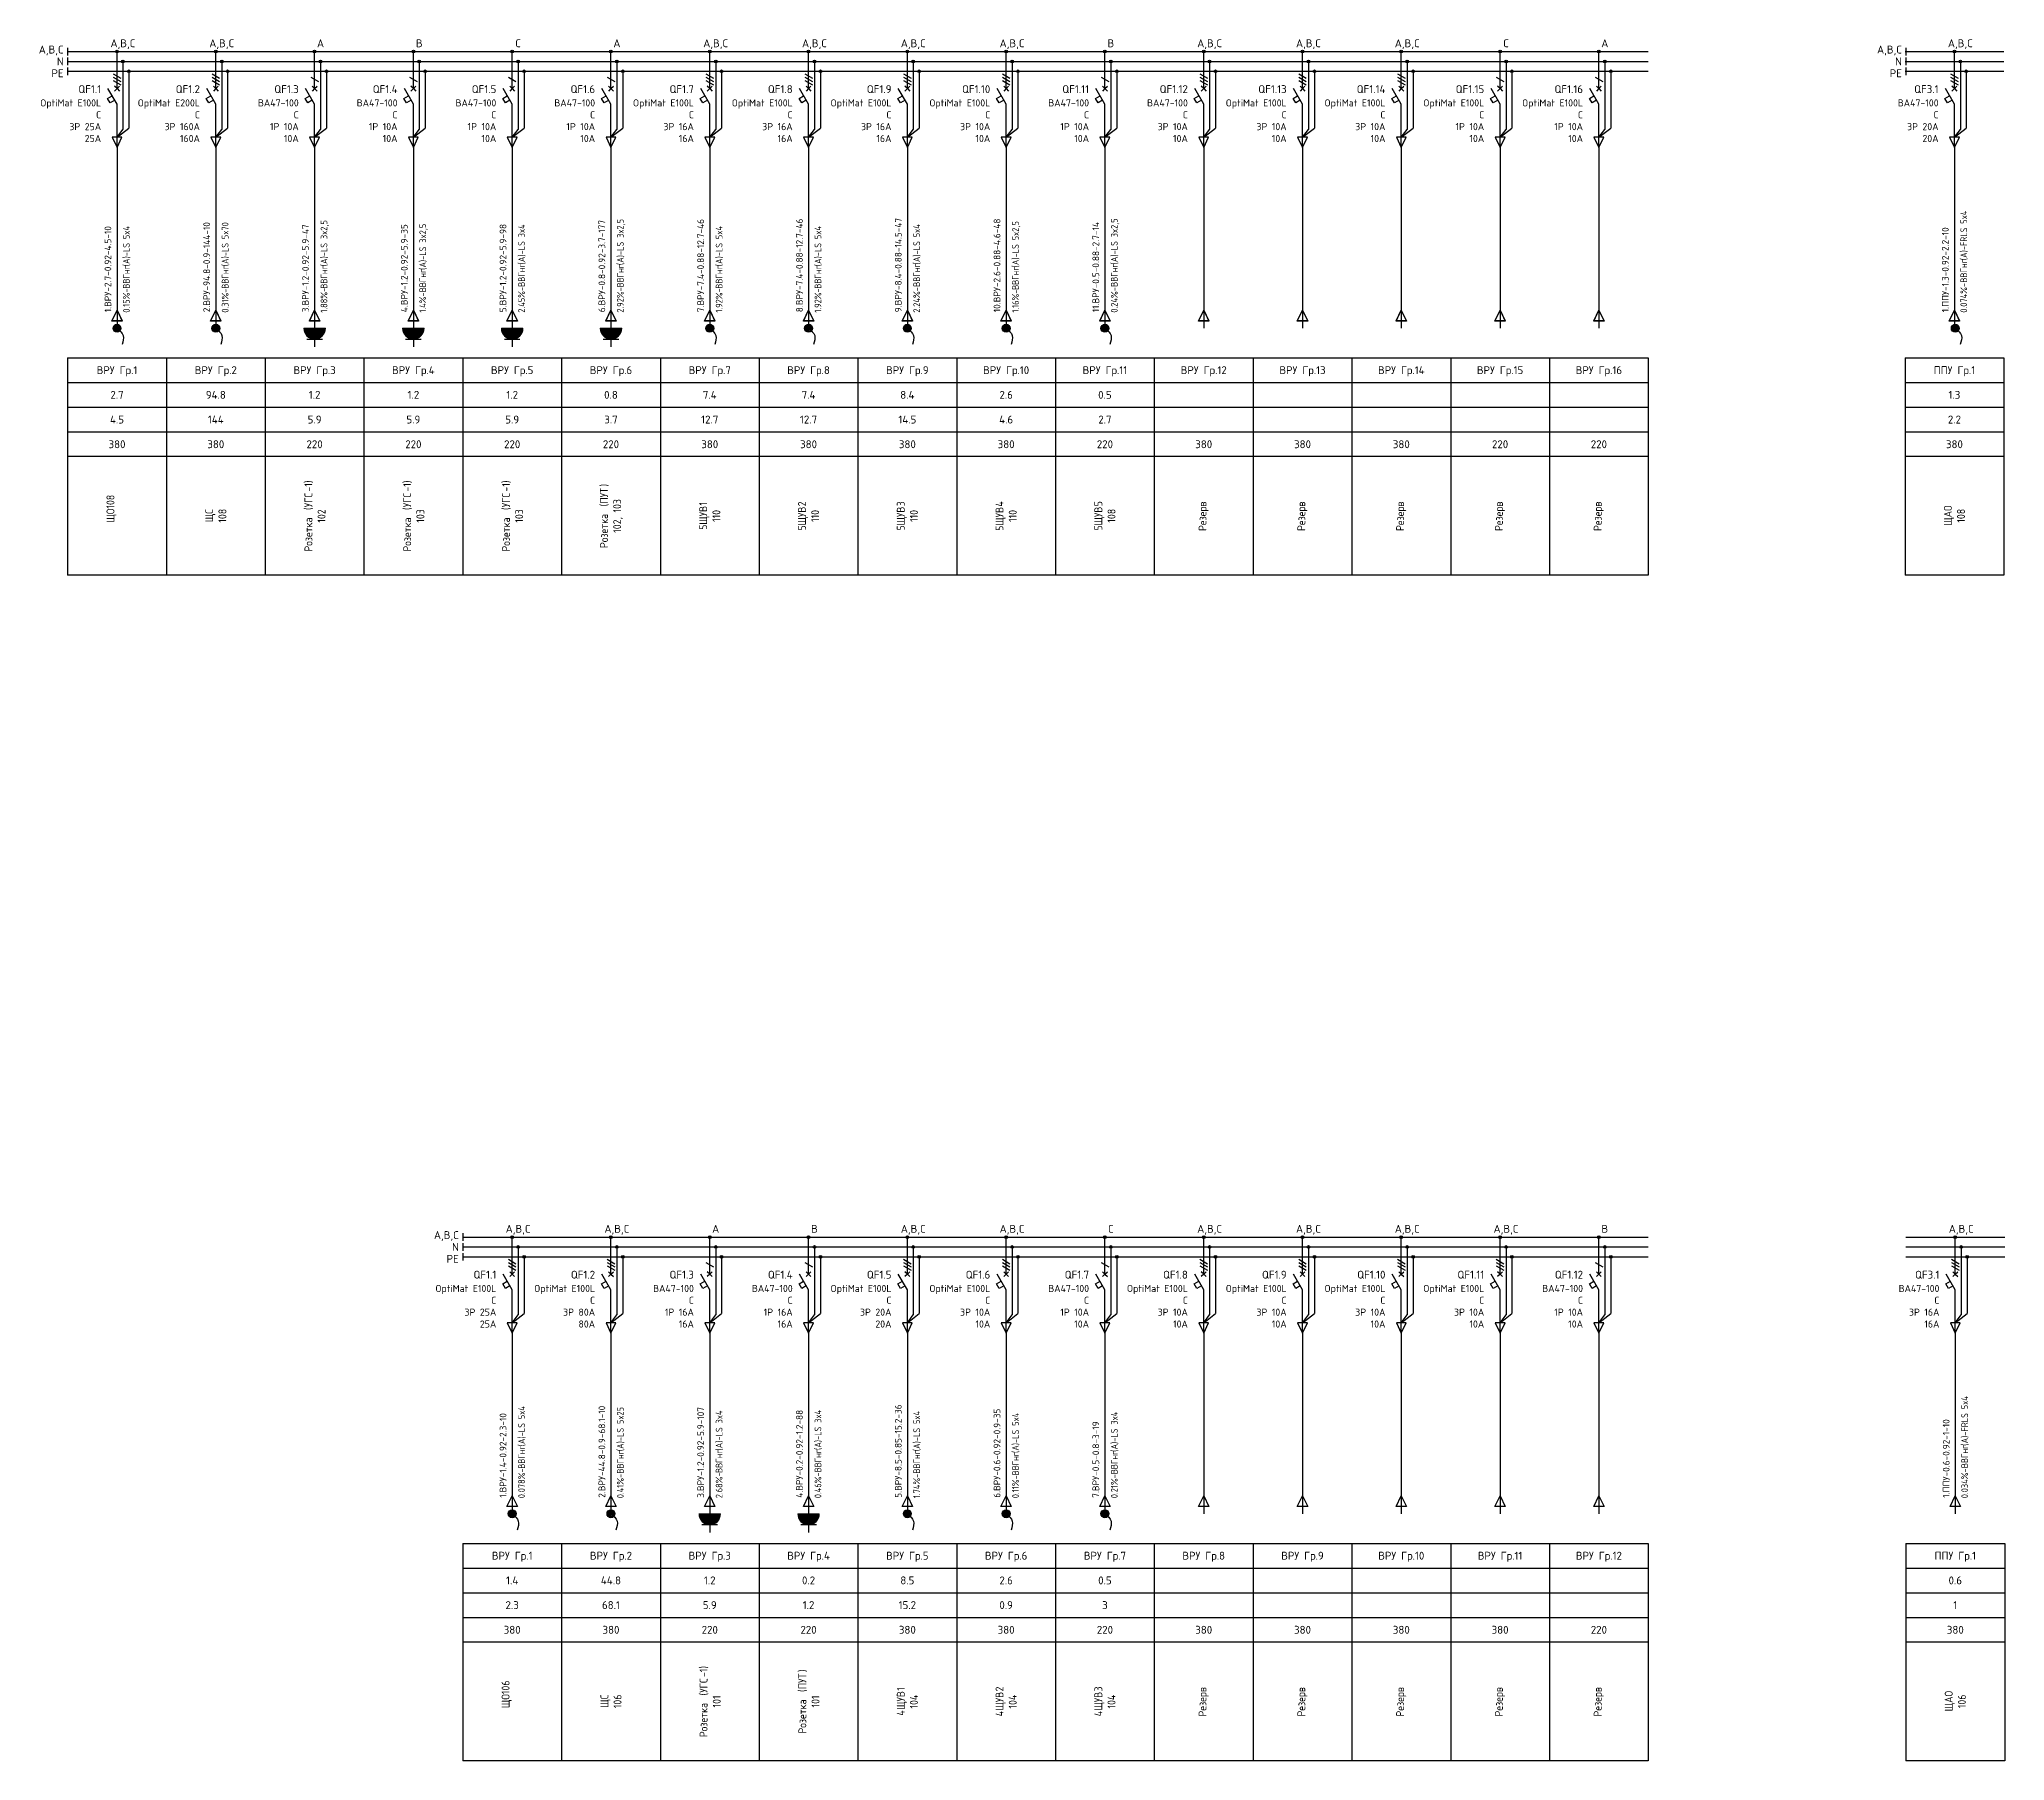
# Model space of a CAD drawing. Header units: millimetres. Extents: x -4379 to 694, y -18291 to 2656.
# Drawn here: x -2969.6 to -2472.3, y 1360.7 to 1796.3 of the extents above; entities that cross this region are included whole.
import ezdxf
from ezdxf.enums import TextEntityAlignment as Align

# ---------------------------------------------------------------- set-up
doc = ezdxf.new("R2010")
doc.units = ezdxf.units.MM
for name, color, linetype in [('Автомат защитный', 7, 'Continuous'), ('Принципиальная схема КТП -для ОДНОЛИНЕЙКИ', 7, 'Continuous'), ('ПРОВОДНИКИ', 7, 'Continuous'), ('Секция ППУ', 7, 'Continuous'), ('Секция1', 7, 'Continuous')]:
    doc.layers.add(name, color=color, linetype=linetype)
doc.layers.add('ЭС АВ', color=7, linetype='Continuous', lineweight=18)
doc.layers.add('ЭС рамка', color=7, linetype='Continuous', lineweight=18)
doc.styles.add('SLD_Style', font='isocpeur.ttf', dxfattribs={"width": 0.9})

# ---------------------------------------------------------------- blocks, each defined once
blk = doc.blocks.new('Start')
at = {"layer": 'ЭС рамка', "color": 7, "linetype": 'Continuous', "lineweight": 30}
blk.add_line((0, 3.46), (0, 1.54), dxfattribs=at)
at = {"layer": 'ЭС рамка', "color": 5, "linetype": 'Continuous', "lineweight": 30}
blk.add_line((0, 0.96), (0, -0.96), dxfattribs=at)
at = {"layer": 'ЭС рамка', "color": 94, "linetype": 'Continuous', "lineweight": 30, "ltscale": 50}
blk.add_line((0, -1.54), (0, -3.46), dxfattribs=at)
at = {"style": 'SLD_Style'}
blk.add_attdef('PHASE', text='', height=2, dxfattribs=at).set_placement((-1, 3), align=Align.MIDDLE_RIGHT)
at = {"layer": 'ЭС рамка', "color": 7, "linetype": 'Continuous', "lineweight": 18, "style": 'SLD_Style'}
blk.add_text('N', height=2, dxfattribs=at).set_placement((-1, 0), align=Align.MIDDLE_RIGHT)
at = {"layer": 'ЭС рамка', "color": 7, "linetype": 'Continuous', "lineweight": 18, "ltscale": 50, "style": 'SLD_Style'}
blk.add_text('РЕ', height=2, dxfattribs=at).set_placement((-1, -3), align=Align.MIDDLE_RIGHT)
blk = doc.blocks.new('*U58')
h = blk.add_hatch(color=256)
h.dxf.hatch_style = 1
edge = h.paths.add_edge_path()
edge.add_ellipse((12.5, 132.5), major_axis=(0, 0.333), ratio=1, start_angle=0, end_angle=360)
h = blk.add_hatch(color=256)
h.dxf.hatch_style = 1
edge = h.paths.add_edge_path()
edge.add_ellipse((14, 130), major_axis=(0, 0.333), ratio=1, start_angle=0, end_angle=360)
h = blk.add_hatch(color=256)
h.dxf.hatch_style = 1
edge = h.paths.add_edge_path()
edge.add_ellipse((15.5, 127.5), major_axis=(0, 0.333), ratio=1, start_angle=0, end_angle=360)
at = {"lineweight": 30}
for p, q in [((14, 129.67), (14, 123.11)), ((15.5, 127.17), (15.5, 113.13)), ((14, 123.11), (14, 112.8)), ((0, 55), (25, 55)), ((0, 55), (0, 0)), ((25, 55), (25, 0)), ((0, 48.75), (25, 48.75)), ((0, 42.5), (25, 42.5)), ((0, 36.25), (25, 36.25))]:
    blk.add_line(p, q, dxfattribs=at)
at = {"layer": 'Автомат защитный', "lineweight": 30}
for p, q in [((12.5, 123.11), (12.5, 132.17)), ((11.54, 126.87), (13.46, 125.76)), ((11.54, 126.04), (13.46, 124.93)), ((11.54, 125.2), (13.46, 124.09)), ((10.1, 120.66), (11.26, 121.32)), ((10.77, 119.5), (10.1, 120.66)), ((12.5, 119.17), (10.22, 123.11)), ((11.92, 120.17), (10.77, 119.5)), ((12.5, 108.54), (12.5, 119.17))]:
    blk.add_line(p, q, dxfattribs=at)
blk.add_ellipse((12.5, 132.5), major_axis=(0, 0.333), ratio=1, start_param=-1.570796, end_param=4.712389, dxfattribs=at)
at = {"layer": 'Принципиальная схема КТП -для ОДНОЛИНЕЙКИ', "lineweight": 30}
for p, q in [((12.5, 108.54), (12.5, 99.73)), ((11.19, 64.32), (12.5, 67.06)), ((12.5, 67.06), (13.81, 64.32)), ((13.81, 64.32), (11.19, 64.32)), ((12.5, 64.32), (12.5, 62.5))]:
    blk.add_line(p, q, dxfattribs=at)
at = {"layer": 'ПРОВОДНИКИ', "lineweight": 30}
for p, q in [((13.75, 110.81), (11.25, 110.81)), ((11.25, 110.81), (12.5, 108.2)), ((12.5, 110.81), (15.5, 113.13)), ((12.5, 110.81), (14, 112.8)), ((12.5, 108.2), (13.75, 110.81)), ((11.19, 64.31), (12.5, 67.06)), ((12.5, 67.06), (13.81, 64.31)), ((13.81, 64.31), (11.19, 64.31))]:
    blk.add_line(p, q, dxfattribs=at)
at = {"layer": 'ПРОВОДНИКИ', "lineweight": 30, "ltscale": 100}
blk.add_line((12.5, 99.73), (12.5, 64.32), dxfattribs=at)
at = {"layer": 'ПРОВОДНИКИ', "color": 7, "linetype": 'Continuous', "lineweight": 30}
for centre in [(14, 130), (15.5, 127.5), (15.5, 127.5)]:
    blk.add_ellipse(centre, major_axis=(0, 0.333), ratio=1, start_param=-1.570796, end_param=4.712389, dxfattribs=at)
at = {"layer": 'ЭС АВ', "color": 7, "lineweight": 30}
for q in [(11.88, 123.74), (11.88, 122.49), (13.12, 123.74), (13.12, 122.49)]:
    blk.add_line((12.5, 123.11), q, dxfattribs=at)
at = {"layer": 'ЭС рамка', "color": 7, "linetype": 'Continuous', "lineweight": 30}
for p, q in [((0, 132.5), (12.17, 132.5)), ((12.83, 132.5), (25, 132.5))]:
    blk.add_line(p, q, dxfattribs=at)
at = {"layer": 'ЭС рамка', "color": 5, "linetype": 'Continuous', "lineweight": 30}
for p, q in [((0, 130), (13.67, 130)), ((14.33, 130), (25, 130))]:
    blk.add_line(p, q, dxfattribs=at)
at = {"layer": 'ЭС рамка', "color": 94, "linetype": 'Continuous', "lineweight": 30}
for p, q in [((0, 127.5), (15.17, 127.5)), ((15.83, 127.5), (25, 127.5))]:
    blk.add_line(p, q, dxfattribs=at)
at = {"layer": 'ЭС рамка', "lineweight": 30}
for p, q in [((25, 30), (0, 30)), ((25, 0), (0, 0))]:
    blk.add_line(p, q, dxfattribs=at)
at = {"style": 'SLD_Style'}
for tag, p in [('LABEL', (12.5, 51.88)), ('INSTALLEDPOWER', (12.5, 45.63)), ('CURRENT', (12.5, 39.37)), ('VOLTAGE', (12.5, 33.13))]:
    blk.add_attdef(tag, text='', height=2, dxfattribs=at).set_placement(p, align=Align.MIDDLE_CENTER)
blk.add_attdef('TEXT', text='', height=2, rotation=90, dxfattribs=at).set_placement((12.5, 15), align=Align.MIDDLE_CENTER)
at = {"layer": 'Автомат защитный', "style": 'SLD_Style'}
blk.add_attdef('PHASE', text='', height=2, dxfattribs=at).set_placement((14, 134.59), align=Align.MIDDLE_CENTER)
for tag, height, p in [('SWITCHTYPE', 1.8, (8.49, 119.5)), ('NUMBER', 2, (8.49, 122.99)), ('SWITCHNOMINALCURRENT', 1.8, (8.49, 113.5)), ('SWITCHRELEASE', 1.8, (8.49, 116.5)), ('SWITCHRELEASECURRENT', 1.8, (8.49, 110.5)), ('RCDSETPOINT', 1.8, (8.49, 104.5)), ('RCDTYPE', 1.8, (8.49, 107.5))]:
    blk.add_attdef(tag, text='', height=height, dxfattribs=at).set_placement(p, align=Align.MIDDLE_RIGHT)
blk.add_attdef('LINE_A', text='', height=1.7, rotation=90, dxfattribs=at).set_placement((10.19, 65.45), align=Align.MIDDLE_LEFT)
blk.add_attdef('LINE_B', text='', height=1.7, rotation=90, dxfattribs=at).set_placement((13.85, 65.45), align=Align.TOP_LEFT)
blk = doc.blocks.new('*U21')
at = {"linetype": 'ByBlock', "lineweight": 30}
h = blk.add_hatch(color=256, dxfattribs=at)
h.paths.add_polyline_path([(-0.4, 0.9, -0.414214), (0.92, 0.37), (0, -0.02)])
h.paths.add_polyline_path([(0.92, 0.37, -0.101228), (1, -0.02, -0.30039), (0.39, -0.94), (0, -0.02)])
h.paths.add_polyline_path([(-0.4, 0.9), (0.39, -0.94, -0.538), (-1, -0.02, -0.30039)])
blk.add_circle((0, -0.02), 1, dxfattribs=at)
blk.add_spline([(0, 0), (1.55, -1.88), (1.27, -4.16)], degree=3, dxfattribs=at)
blk = doc.blocks.new('*U57')
h = blk.add_hatch(color=256)
h.dxf.hatch_style = 1
edge = h.paths.add_edge_path()
edge.add_ellipse((12.5, 132.5), major_axis=(0, 0.333), ratio=1, start_angle=0, end_angle=360)
h = blk.add_hatch(color=256)
h.dxf.hatch_style = 1
edge = h.paths.add_edge_path()
edge.add_ellipse((14, 130), major_axis=(0, 0.333), ratio=1, start_angle=0, end_angle=360)
h = blk.add_hatch(color=256)
h.dxf.hatch_style = 1
edge = h.paths.add_edge_path()
edge.add_ellipse((15.5, 127.5), major_axis=(0, 0.333), ratio=1, start_angle=0, end_angle=360)
at = {"lineweight": 30}
for p, q in [((14, 129.67), (14, 123.11)), ((15.5, 127.17), (15.5, 113.13)), ((14, 123.11), (14, 112.8)), ((0, 55), (25, 55)), ((0, 55), (0, 0)), ((25, 55), (25, 0)), ((0, 48.75), (25, 48.75)), ((0, 42.5), (25, 42.5)), ((0, 36.25), (25, 36.25))]:
    blk.add_line(p, q, dxfattribs=at)
at = {"layer": 'Автомат защитный', "lineweight": 30}
for p, q in [((12.5, 123.11), (12.5, 132.17)), ((11.54, 126.04), (13.46, 124.93)), ((10.1, 120.66), (11.26, 121.32)), ((10.77, 119.5), (10.1, 120.66)), ((12.5, 119.17), (10.22, 123.11)), ((11.92, 120.17), (10.77, 119.5)), ((12.5, 108.54), (12.5, 119.17))]:
    blk.add_line(p, q, dxfattribs=at)
blk.add_ellipse((12.5, 132.5), major_axis=(0, 0.333), ratio=1, start_param=-1.570796, end_param=4.712389, dxfattribs=at)
at = {"layer": 'Принципиальная схема КТП -для ОДНОЛИНЕЙКИ', "lineweight": 30}
for p, q in [((12.5, 108.54), (12.5, 99.73)), ((11.19, 64.32), (12.5, 67.06)), ((12.5, 67.06), (13.81, 64.32)), ((13.81, 64.32), (11.19, 64.32)), ((12.5, 64.32), (12.5, 62.5))]:
    blk.add_line(p, q, dxfattribs=at)
at = {"layer": 'ПРОВОДНИКИ', "lineweight": 30}
for p, q in [((13.75, 110.81), (11.25, 110.81)), ((11.25, 110.81), (12.5, 108.2)), ((12.5, 110.81), (15.5, 113.13)), ((12.5, 110.81), (14, 112.8)), ((12.5, 108.2), (13.75, 110.81)), ((11.19, 64.31), (12.5, 67.06)), ((12.5, 67.06), (13.81, 64.31)), ((13.81, 64.31), (11.19, 64.31))]:
    blk.add_line(p, q, dxfattribs=at)
at = {"layer": 'ПРОВОДНИКИ', "lineweight": 30, "ltscale": 100}
blk.add_line((12.5, 99.73), (12.5, 64.32), dxfattribs=at)
at = {"layer": 'ПРОВОДНИКИ', "color": 7, "linetype": 'Continuous', "lineweight": 30}
for centre in [(14, 130), (15.5, 127.5), (15.5, 127.5)]:
    blk.add_ellipse(centre, major_axis=(0, 0.333), ratio=1, start_param=-1.570796, end_param=4.712389, dxfattribs=at)
at = {"layer": 'ЭС АВ', "color": 7, "lineweight": 30}
for q in [(11.88, 123.74), (11.88, 122.49), (13.12, 123.74), (13.12, 122.49)]:
    blk.add_line((12.5, 123.11), q, dxfattribs=at)
at = {"layer": 'ЭС рамка', "color": 7, "linetype": 'Continuous', "lineweight": 30}
for p, q in [((0, 132.5), (12.17, 132.5)), ((12.83, 132.5), (25, 132.5))]:
    blk.add_line(p, q, dxfattribs=at)
at = {"layer": 'ЭС рамка', "color": 5, "linetype": 'Continuous', "lineweight": 30}
for p, q in [((0, 130), (13.67, 130)), ((14.33, 130), (25, 130))]:
    blk.add_line(p, q, dxfattribs=at)
at = {"layer": 'ЭС рамка', "color": 94, "linetype": 'Continuous', "lineweight": 30}
for p, q in [((0, 127.5), (15.17, 127.5)), ((15.83, 127.5), (25, 127.5))]:
    blk.add_line(p, q, dxfattribs=at)
at = {"layer": 'ЭС рамка', "lineweight": 30}
for p, q in [((25, 30), (0, 30)), ((25, 0), (0, 0))]:
    blk.add_line(p, q, dxfattribs=at)
at = {"style": 'SLD_Style'}
for tag, p in [('LABEL', (12.5, 51.88)), ('INSTALLEDPOWER', (12.5, 45.63)), ('CURRENT', (12.5, 39.37)), ('VOLTAGE', (12.5, 33.13))]:
    blk.add_attdef(tag, text='', height=2, dxfattribs=at).set_placement(p, align=Align.MIDDLE_CENTER)
blk.add_attdef('TEXT', text='', height=2, rotation=90, dxfattribs=at).set_placement((12.5, 15), align=Align.MIDDLE_CENTER)
at = {"layer": 'Автомат защитный', "style": 'SLD_Style'}
blk.add_attdef('PHASE', text='', height=2, dxfattribs=at).set_placement((14, 134.59), align=Align.MIDDLE_CENTER)
for tag, height, p in [('SWITCHTYPE', 1.8, (8.49, 119.5)), ('NUMBER', 2, (8.49, 122.99)), ('SWITCHNOMINALCURRENT', 1.8, (8.49, 113.5)), ('SWITCHRELEASE', 1.8, (8.49, 116.5)), ('SWITCHRELEASECURRENT', 1.8, (8.49, 110.5)), ('RCDSETPOINT', 1.8, (8.49, 104.5)), ('RCDTYPE', 1.8, (8.49, 107.5))]:
    blk.add_attdef(tag, text='', height=height, dxfattribs=at).set_placement(p, align=Align.MIDDLE_RIGHT)
blk.add_attdef('LINE_A', text='', height=1.7, rotation=90, dxfattribs=at).set_placement((10.19, 65.45), align=Align.MIDDLE_LEFT)
blk.add_attdef('LINE_B', text='', height=1.7, rotation=90, dxfattribs=at).set_placement((13.85, 65.45), align=Align.TOP_LEFT)
blk = doc.blocks.new('*U24')
at = {"linetype": 'ByBlock', "lineweight": 30, "ltscale": 0.01}
h = blk.add_hatch(color=256, dxfattribs=at)
h.dxf.hatch_style = 1
h.paths.add_polyline_path([(2.72, -0.02), (-2.73, -0.02, 1)])
at = {"linetype": 'ByBlock', "lineweight": 30}
blk.add_line((-2.73, -0.02), (2.72, -0.02), dxfattribs=at)
at = {"linetype": 'ByBlock', "lineweight": 30, "ltscale": 200}
for p, q in [((-1.98, -2.75), (0, -2.75)), ((0, -2.75), (0, -4.73)), ((0, -2.75), (1.98, -2.75))]:
    blk.add_line(p, q, dxfattribs=at)
blk.add_arc((0, -0.02), 2.72, 180, 0, dxfattribs=at)

msp = doc.modelspace()

# ---------------------------------------------------------------- block references
at = {"layer": 'Секция ППУ', "lineweight": 0}
ref = msp.add_blockref('*U58', (-2497.473, 1660.731, -0.006), dxfattribs=at)
ref.add_attrib('LABEL', 'ППУ Гр.1', dxfattribs={"layer": '0', "height": 2, "style": 'SLD_Style'}).set_placement((-2484.973, 1712.606, -0.006), align=Align.MIDDLE_CENTER)
ref.add_attrib('INSTALLEDPOWER', '1.3', dxfattribs={"layer": '0', "height": 2, "style": 'SLD_Style'}).set_placement((-2484.973, 1706.356, -0.006), align=Align.MIDDLE_CENTER)
ref.add_attrib('CURRENT', '2.2', dxfattribs={"layer": '0', "height": 2, "style": 'SLD_Style'}).set_placement((-2484.973, 1700.106, -0.006), align=Align.MIDDLE_CENTER)
ref.add_attrib('VOLTAGE', '380', dxfattribs={"layer": '0', "height": 2, "style": 'SLD_Style'}).set_placement((-2484.973, 1693.856, -0.006), align=Align.MIDDLE_CENTER)
ref.add_attrib('LINE_A', ' 1.ППУ-1.3-0.92-2.2-10', dxfattribs={"layer": 'Автомат защитный', "height": 1.7, "rotation": 90, "style": 'SLD_Style'}).set_placement((-2487.278, 1726.183, -0.006), align=Align.MIDDLE_LEFT)
ref.add_attrib('LINE_B_001', ' 0.074%%%-', (-2481.752, 1726.183, -0.006), dxfattribs={"layer": 'Автомат защитный', "height": 1.7, "rotation": 90, "style": 'SLD_Style', "width": 0.9})
ref.add_attrib('PHASE', 'A,B,C', dxfattribs={"layer": 'Автомат защитный', "height": 2, "style": 'SLD_Style'}).set_placement((-2483.473, 1795.322, -0.006), align=Align.MIDDLE_CENTER)
ref.add_attrib('NUMBER', 'QF3.1', dxfattribs={"layer": 'Автомат защитный', "height": 2, "style": 'SLD_Style'}).set_placement((-2488.983, 1783.718, -0.006), align=Align.MIDDLE_RIGHT)
ref.add_attrib('SWITCHTYPE', 'ВА47-100', dxfattribs={"layer": 'Автомат защитный', "height": 1.8, "style": 'SLD_Style'}).set_placement((-2488.983, 1780.231, -0.006), align=Align.MIDDLE_RIGHT)
ref.add_attrib('SWITCHRELEASE', 'C', dxfattribs={"layer": 'Автомат защитный', "height": 1.8, "style": 'SLD_Style'}).set_placement((-2488.983, 1777.231, -0.006), align=Align.MIDDLE_RIGHT)
ref.add_attrib('SWITCHNOMINALCURRENT', '3Р 20А', dxfattribs={"layer": 'Автомат защитный', "height": 1.8, "style": 'SLD_Style'}).set_placement((-2488.983, 1774.231, -0.006), align=Align.MIDDLE_RIGHT)
ref.add_attrib('SWITCHRELEASECURRENT', '20А', dxfattribs={"layer": 'Автомат защитный', "height": 1.8, "style": 'SLD_Style'}).set_placement((-2488.983, 1771.231, -0.006), align=Align.MIDDLE_RIGHT)
ref.add_attrib('TEXT_001', 'ЩАО', (-2485.639, 1673.211, -0.006), dxfattribs={"layer": '0', "height": 2, "rotation": 90, "style": 'SLD_Style', "width": 0.9})
ref.add_attrib('LINE_B_002', 'ВВГнг', (-2481.752, 1734.751, -0.006), dxfattribs={"layer": 'Автомат защитный', "height": 1.7, "rotation": 90, "style": 'SLD_Style', "width": 0.9})
ref.add_attrib('LINE_B_003', '(', (-2481.752, 1740.412, -0.006), dxfattribs={"layer": 'Автомат защитный', "height": 1.7, "rotation": 90, "style": 'SLD_Style', "width": 0.9})
ref.add_attrib('LINE_B_004', 'А', (-2481.752, 1741.024, -0.006), dxfattribs={"layer": 'Автомат защитный', "height": 1.7, "rotation": 90, "style": 'SLD_Style', "width": 0.9})
ref.add_attrib('LINE_B_005', ')-FRLS 5x4', (-2481.752, 1742.401, -0.006), dxfattribs={"layer": 'Автомат защитный', "height": 1.7, "rotation": 90, "style": 'SLD_Style', "width": 0.9})
ref.add_attrib('TEXT_002', '108', (-2482.306, 1674.021, -0.006), dxfattribs={"layer": '0', "height": 2, "rotation": 90, "style": 'SLD_Style', "width": 0.9})
for p in [(-2497.252, 1790.731, -0.017), (-2862.445, 1490.731, -0.006)]:
    msp.add_blockref('Start', p, dxfattribs=at).add_auto_attribs({'PHASE': 'A,B,C'})
msp.add_blockref('*U21', (-2484.752, 1723.231, -0.017), dxfattribs=at)
ref = msp.add_blockref('*U58', (-2497.252, 1360.731, -0.017), dxfattribs=at)
ref.add_attrib('LABEL', 'ППУ Гр.1', dxfattribs={"layer": '0', "height": 2, "style": 'SLD_Style'}).set_placement((-2484.752, 1412.606, -0.017), align=Align.MIDDLE_CENTER)
ref.add_attrib('INSTALLEDPOWER', '0.6', dxfattribs={"layer": '0', "height": 2, "style": 'SLD_Style'}).set_placement((-2484.752, 1406.356, -0.017), align=Align.MIDDLE_CENTER)
ref.add_attrib('CURRENT', '1', dxfattribs={"layer": '0', "height": 2, "style": 'SLD_Style'}).set_placement((-2484.752, 1400.106, -0.017), align=Align.MIDDLE_CENTER)
ref.add_attrib('VOLTAGE', '380', dxfattribs={"layer": '0', "height": 2, "style": 'SLD_Style'}).set_placement((-2484.752, 1393.856, -0.017), align=Align.MIDDLE_CENTER)
ref.add_attrib('LINE_A', ' 1.ППУ-0.6-0.92-1-10', dxfattribs={"layer": 'Автомат защитный', "height": 1.7, "rotation": 90, "style": 'SLD_Style'}).set_placement((-2487.057, 1426.183, -0.017), align=Align.MIDDLE_LEFT)
ref.add_attrib('LINE_B_001', ' 0.034%%%-', (-2481.531, 1426.183, -0.017), dxfattribs={"layer": 'Автомат защитный', "height": 1.7, "rotation": 90, "style": 'SLD_Style', "width": 0.9})
ref.add_attrib('PHASE', 'A,B,C', dxfattribs={"layer": 'Автомат защитный', "height": 2, "style": 'SLD_Style'}).set_placement((-2483.252, 1495.322, -0.017), align=Align.MIDDLE_CENTER)
ref.add_attrib('NUMBER', 'QF3.1', dxfattribs={"layer": 'Автомат защитный', "height": 2, "style": 'SLD_Style'}).set_placement((-2488.762, 1483.718, -0.017), align=Align.MIDDLE_RIGHT)
ref.add_attrib('SWITCHTYPE', 'ВА47-100', dxfattribs={"layer": 'Автомат защитный', "height": 1.8, "style": 'SLD_Style'}).set_placement((-2488.762, 1480.231, -0.017), align=Align.MIDDLE_RIGHT)
ref.add_attrib('SWITCHRELEASE', 'C', dxfattribs={"layer": 'Автомат защитный', "height": 1.8, "style": 'SLD_Style'}).set_placement((-2488.762, 1477.231, -0.017), align=Align.MIDDLE_RIGHT)
ref.add_attrib('SWITCHNOMINALCURRENT', '3Р 16А', dxfattribs={"layer": 'Автомат защитный', "height": 1.8, "style": 'SLD_Style'}).set_placement((-2488.762, 1474.231, -0.017), align=Align.MIDDLE_RIGHT)
ref.add_attrib('SWITCHRELEASECURRENT', '16А', dxfattribs={"layer": 'Автомат защитный', "height": 1.8, "style": 'SLD_Style'}).set_placement((-2488.762, 1471.231, -0.017), align=Align.MIDDLE_RIGHT)
ref.add_attrib('TEXT_001', 'ЩАО', (-2485.418, 1373.211, -0.017), dxfattribs={"layer": '0', "height": 2, "rotation": 90, "style": 'SLD_Style', "width": 0.9})
ref.add_attrib('LINE_B_002', 'ВВГнг', (-2481.531, 1434.751, -0.017), dxfattribs={"layer": 'Автомат защитный', "height": 1.7, "rotation": 90, "style": 'SLD_Style', "width": 0.9})
ref.add_attrib('LINE_B_003', '(', (-2481.531, 1440.412, -0.017), dxfattribs={"layer": 'Автомат защитный', "height": 1.7, "rotation": 90, "style": 'SLD_Style', "width": 0.9})
ref.add_attrib('LINE_B_004', 'А', (-2481.531, 1441.024, -0.017), dxfattribs={"layer": 'Автомат защитный', "height": 1.7, "rotation": 90, "style": 'SLD_Style', "width": 0.9})
ref.add_attrib('LINE_B_005', ')-FRLS 5x4', (-2481.531, 1442.401, -0.017), dxfattribs={"layer": 'Автомат защитный', "height": 1.7, "rotation": 90, "style": 'SLD_Style', "width": 0.9})
ref.add_attrib('TEXT_002', '106', (-2482.085, 1374.021, -0.017), dxfattribs={"layer": '0', "height": 2, "rotation": 90, "style": 'SLD_Style', "width": 0.9})
at = {"layer": 'Секция1', "lineweight": 0}
ref = msp.add_blockref('*U58', (-2962.445, 1660.731, -0.006), dxfattribs=at)
ref.add_attrib('LABEL', 'ВРУ Гр.1', dxfattribs={"layer": '0', "height": 2, "style": 'SLD_Style'}).set_placement((-2949.945, 1712.606, -0.006), align=Align.MIDDLE_CENTER)
ref.add_attrib('INSTALLEDPOWER', '2.7', dxfattribs={"layer": '0', "height": 2, "style": 'SLD_Style'}).set_placement((-2949.945, 1706.356, -0.006), align=Align.MIDDLE_CENTER)
ref.add_attrib('CURRENT', '4.5', dxfattribs={"layer": '0', "height": 2, "style": 'SLD_Style'}).set_placement((-2949.945, 1700.106, -0.006), align=Align.MIDDLE_CENTER)
ref.add_attrib('VOLTAGE', '380', dxfattribs={"layer": '0', "height": 2, "style": 'SLD_Style'}).set_placement((-2949.945, 1693.856, -0.006), align=Align.MIDDLE_CENTER)
ref.add_attrib('LINE_A', ' 1.ВРУ-2.7-0.92-4.5-10', dxfattribs={"layer": 'Автомат защитный', "height": 1.7, "rotation": 90, "style": 'SLD_Style'}).set_placement((-2952.251, 1726.183, -0.006), align=Align.MIDDLE_LEFT)
ref.add_attrib('LINE_B_001', ' 0.15%%%-', (-2946.725, 1726.183, -0.006), dxfattribs={"layer": 'Автомат защитный', "height": 1.7, "rotation": 90, "style": 'SLD_Style', "width": 0.9})
ref.add_attrib('PHASE', 'A,B,C', dxfattribs={"layer": 'Автомат защитный', "height": 2, "style": 'SLD_Style'}).set_placement((-2948.445, 1795.322, -0.006), align=Align.MIDDLE_CENTER)
ref.add_attrib('NUMBER', 'QF1.1', dxfattribs={"layer": 'Автомат защитный', "height": 2, "style": 'SLD_Style'}).set_placement((-2953.956, 1783.718, -0.006), align=Align.MIDDLE_RIGHT)
ref.add_attrib('SWITCHTYPE', 'OptiMat E100L', dxfattribs={"layer": 'Автомат защитный', "height": 1.8, "style": 'SLD_Style'}).set_placement((-2953.956, 1780.231, -0.006), align=Align.MIDDLE_RIGHT)
ref.add_attrib('SWITCHRELEASE', 'C', dxfattribs={"layer": 'Автомат защитный', "height": 1.8, "style": 'SLD_Style'}).set_placement((-2953.956, 1777.231, -0.006), align=Align.MIDDLE_RIGHT)
ref.add_attrib('SWITCHNOMINALCURRENT', '3Р 25А', dxfattribs={"layer": 'Автомат защитный', "height": 1.8, "style": 'SLD_Style'}).set_placement((-2953.956, 1774.231, -0.006), align=Align.MIDDLE_RIGHT)
ref.add_attrib('SWITCHRELEASECURRENT', '25А', dxfattribs={"layer": 'Автомат защитный', "height": 1.8, "style": 'SLD_Style'}).set_placement((-2953.956, 1771.231, -0.006), align=Align.MIDDLE_RIGHT)
ref.add_attrib('TEXT_001', 'ЩО108', (-2950.612, 1674.021, -0.006), dxfattribs={"layer": '0', "height": 2, "rotation": 90, "style": 'SLD_Style', "width": 0.9})
ref.add_attrib('LINE_B_002', 'ВВГнг', (-2946.725, 1733.221, -0.006), dxfattribs={"layer": 'Автомат защитный', "height": 1.7, "rotation": 90, "style": 'SLD_Style', "width": 0.9})
ref.add_attrib('LINE_B_003', '(', (-2946.725, 1738.882, -0.006), dxfattribs={"layer": 'Автомат защитный', "height": 1.7, "rotation": 90, "style": 'SLD_Style', "width": 0.9})
ref.add_attrib('LINE_B_004', 'А', (-2946.725, 1739.494, -0.006), dxfattribs={"layer": 'Автомат защитный', "height": 1.7, "rotation": 90, "style": 'SLD_Style', "width": 0.9})
ref.add_attrib('LINE_B_005', ')-LS 5x4', (-2946.725, 1740.871, -0.006), dxfattribs={"layer": 'Автомат защитный', "height": 1.7, "rotation": 90, "style": 'SLD_Style', "width": 0.9})
ref = msp.add_blockref('*U58', (-2937.445, 1660.731, -0.006), dxfattribs=at)
ref.add_attrib('LABEL', 'ВРУ Гр.2', dxfattribs={"layer": '0', "height": 2, "style": 'SLD_Style'}).set_placement((-2924.945, 1712.606, -0.006), align=Align.MIDDLE_CENTER)
ref.add_attrib('INSTALLEDPOWER', '94.8', dxfattribs={"layer": '0', "height": 2, "style": 'SLD_Style'}).set_placement((-2924.945, 1706.356, -0.006), align=Align.MIDDLE_CENTER)
ref.add_attrib('CURRENT', '144', dxfattribs={"layer": '0', "height": 2, "style": 'SLD_Style'}).set_placement((-2924.945, 1700.106, -0.006), align=Align.MIDDLE_CENTER)
ref.add_attrib('VOLTAGE', '380', dxfattribs={"layer": '0', "height": 2, "style": 'SLD_Style'}).set_placement((-2924.945, 1693.856, -0.006), align=Align.MIDDLE_CENTER)
ref.add_attrib('LINE_A', ' 2.ВРУ-94.8-0.9-144-10', dxfattribs={"layer": 'Автомат защитный', "height": 1.7, "rotation": 90, "style": 'SLD_Style'}).set_placement((-2927.251, 1726.183, -0.006), align=Align.MIDDLE_LEFT)
ref.add_attrib('LINE_B_001', ' 0.31%%%-', (-2921.725, 1726.183, -0.006), dxfattribs={"layer": 'Автомат защитный', "height": 1.7, "rotation": 90, "style": 'SLD_Style', "width": 0.9})
ref.add_attrib('PHASE', 'A,B,C', dxfattribs={"layer": 'Автомат защитный', "height": 2, "style": 'SLD_Style'}).set_placement((-2923.445, 1795.322, -0.006), align=Align.MIDDLE_CENTER)
ref.add_attrib('NUMBER', 'QF1.2', dxfattribs={"layer": 'Автомат защитный', "height": 2, "style": 'SLD_Style'}).set_placement((-2928.956, 1783.718, -0.006), align=Align.MIDDLE_RIGHT)
ref.add_attrib('SWITCHTYPE', 'OptiMat E200L', dxfattribs={"layer": 'Автомат защитный', "height": 1.8, "style": 'SLD_Style'}).set_placement((-2928.956, 1780.231, -0.006), align=Align.MIDDLE_RIGHT)
ref.add_attrib('SWITCHRELEASE', 'C', dxfattribs={"layer": 'Автомат защитный', "height": 1.8, "style": 'SLD_Style'}).set_placement((-2928.956, 1777.231, -0.006), align=Align.MIDDLE_RIGHT)
ref.add_attrib('SWITCHNOMINALCURRENT', '3Р 160А', dxfattribs={"layer": 'Автомат защитный', "height": 1.8, "style": 'SLD_Style'}).set_placement((-2928.956, 1774.231, -0.006), align=Align.MIDDLE_RIGHT)
ref.add_attrib('SWITCHRELEASECURRENT', '160А', dxfattribs={"layer": 'Автомат защитный', "height": 1.8, "style": 'SLD_Style'}).set_placement((-2928.956, 1771.231, -0.006), align=Align.MIDDLE_RIGHT)
ref.add_attrib('TEXT_001', 'ЩС', (-2925.612, 1674.111, -0.006), dxfattribs={"layer": '0', "height": 2, "rotation": 90, "style": 'SLD_Style', "width": 0.9})
ref.add_attrib('LINE_B_002', 'ВВГнг', (-2921.725, 1733.221, -0.006), dxfattribs={"layer": 'Автомат защитный', "height": 1.7, "rotation": 90, "style": 'SLD_Style', "width": 0.9})
ref.add_attrib('LINE_B_003', '(', (-2921.725, 1738.882, -0.006), dxfattribs={"layer": 'Автомат защитный', "height": 1.7, "rotation": 90, "style": 'SLD_Style', "width": 0.9})
ref.add_attrib('LINE_B_004', 'А', (-2921.725, 1739.494, -0.006), dxfattribs={"layer": 'Автомат защитный', "height": 1.7, "rotation": 90, "style": 'SLD_Style', "width": 0.9})
ref.add_attrib('LINE_B_005', ')-LS 5x70', (-2921.725, 1740.871, -0.006), dxfattribs={"layer": 'Автомат защитный', "height": 1.7, "rotation": 90, "style": 'SLD_Style', "width": 0.9})
ref.add_attrib('TEXT_002', '108', (-2922.278, 1674.021, -0.006), dxfattribs={"layer": '0', "height": 2, "rotation": 90, "style": 'SLD_Style', "width": 0.9})
ref = msp.add_blockref('*U57', (-2912.445, 1660.731, -0.006), dxfattribs=at)
ref.add_attrib('LABEL', 'ВРУ Гр.3', dxfattribs={"layer": '0', "height": 2, "style": 'SLD_Style'}).set_placement((-2899.945, 1712.606, -0.006), align=Align.MIDDLE_CENTER)
ref.add_attrib('INSTALLEDPOWER', '1.2', dxfattribs={"layer": '0', "height": 2, "style": 'SLD_Style'}).set_placement((-2899.945, 1706.356, -0.006), align=Align.MIDDLE_CENTER)
ref.add_attrib('CURRENT', '5.9', dxfattribs={"layer": '0', "height": 2, "style": 'SLD_Style'}).set_placement((-2899.945, 1700.106, -0.006), align=Align.MIDDLE_CENTER)
ref.add_attrib('VOLTAGE', '220', dxfattribs={"layer": '0', "height": 2, "style": 'SLD_Style'}).set_placement((-2899.945, 1693.856, -0.006), align=Align.MIDDLE_CENTER)
ref.add_attrib('LINE_A', ' 3.ВРУ-1.2-0.92-5.9-47', dxfattribs={"layer": 'Автомат защитный', "height": 1.7, "rotation": 90, "style": 'SLD_Style'}).set_placement((-2902.251, 1726.183, -0.006), align=Align.MIDDLE_LEFT)
ref.add_attrib('LINE_B_001', ' 1.88%%%-', (-2896.725, 1726.183, -0.006), dxfattribs={"layer": 'Автомат защитный', "height": 1.7, "rotation": 90, "style": 'SLD_Style', "width": 0.9})
ref.add_attrib('PHASE', 'A', dxfattribs={"layer": 'Автомат защитный', "height": 2, "style": 'SLD_Style'}).set_placement((-2898.445, 1795.322, -0.006), align=Align.MIDDLE_CENTER)
ref.add_attrib('NUMBER', 'QF1.3', dxfattribs={"layer": 'Автомат защитный', "height": 2, "style": 'SLD_Style'}).set_placement((-2903.956, 1783.718, -0.006), align=Align.MIDDLE_RIGHT)
ref.add_attrib('SWITCHTYPE', 'ВА47-100', dxfattribs={"layer": 'Автомат защитный', "height": 1.8, "style": 'SLD_Style'}).set_placement((-2903.956, 1780.231, -0.006), align=Align.MIDDLE_RIGHT)
ref.add_attrib('SWITCHRELEASE', 'C', dxfattribs={"layer": 'Автомат защитный', "height": 1.8, "style": 'SLD_Style'}).set_placement((-2903.956, 1777.231, -0.006), align=Align.MIDDLE_RIGHT)
ref.add_attrib('SWITCHNOMINALCURRENT', '1Р 10А', dxfattribs={"layer": 'Автомат защитный', "height": 1.8, "style": 'SLD_Style'}).set_placement((-2903.956, 1774.231, -0.006), align=Align.MIDDLE_RIGHT)
ref.add_attrib('SWITCHRELEASECURRENT', '10А', dxfattribs={"layer": 'Автомат защитный', "height": 1.8, "style": 'SLD_Style'}).set_placement((-2903.956, 1771.231, -0.006), align=Align.MIDDLE_RIGHT)
ref.add_attrib('TEXT_001', 'Розетка ', (-2900.512, 1666.686, -0.006), dxfattribs={"layer": '0', "height": 2, "rotation": 90, "style": 'SLD_Style', "width": 0.9})
ref.add_attrib('LINE_B_002', 'ВВГнг', (-2896.725, 1733.221, -0.006), dxfattribs={"layer": 'Автомат защитный', "height": 1.7, "rotation": 90, "style": 'SLD_Style', "width": 0.9})
ref.add_attrib('LINE_B_003', '(', (-2896.725, 1738.882, -0.006), dxfattribs={"layer": 'Автомат защитный', "height": 1.7, "rotation": 90, "style": 'SLD_Style', "width": 0.9})
ref.add_attrib('LINE_B_004', 'А', (-2896.725, 1739.494, -0.006), dxfattribs={"layer": 'Автомат защитный', "height": 1.7, "rotation": 90, "style": 'SLD_Style', "width": 0.9})
ref.add_attrib('LINE_B_005', ')-LS 3x2,5', (-2896.725, 1740.871, -0.006), dxfattribs={"layer": 'Автомат защитный', "height": 1.7, "rotation": 90, "style": 'SLD_Style', "width": 0.9})
ref.add_attrib('TEXT_002', '(', (-2900.512, 1677.216, -0.006), dxfattribs={"layer": '0', "height": 2, "rotation": 90, "style": 'SLD_Style', "width": 0.9})
ref.add_attrib('TEXT_003', 'УГС', (-2900.512, 1677.936, -0.006), dxfattribs={"layer": '0', "height": 2, "rotation": 90, "style": 'SLD_Style', "width": 0.9})
ref.add_attrib('TEXT_004', '-1)', (-2900.512, 1681.896, -0.006), dxfattribs={"layer": '0', "height": 2, "rotation": 90, "style": 'SLD_Style', "width": 0.9})
ref.add_attrib('TEXT_005', '102', (-2897.178, 1674.021, -0.006), dxfattribs={"layer": '0', "height": 2, "rotation": 90, "style": 'SLD_Style', "width": 0.9})
ref = msp.add_blockref('*U57', (-2887.445, 1660.731, -0.006), dxfattribs=at)
ref.add_attrib('LABEL', 'ВРУ Гр.4', dxfattribs={"layer": '0', "height": 2, "style": 'SLD_Style'}).set_placement((-2874.945, 1712.606, -0.006), align=Align.MIDDLE_CENTER)
ref.add_attrib('INSTALLEDPOWER', '1.2', dxfattribs={"layer": '0', "height": 2, "style": 'SLD_Style'}).set_placement((-2874.945, 1706.356, -0.006), align=Align.MIDDLE_CENTER)
ref.add_attrib('CURRENT', '5.9', dxfattribs={"layer": '0', "height": 2, "style": 'SLD_Style'}).set_placement((-2874.945, 1700.106, -0.006), align=Align.MIDDLE_CENTER)
ref.add_attrib('VOLTAGE', '220', dxfattribs={"layer": '0', "height": 2, "style": 'SLD_Style'}).set_placement((-2874.945, 1693.856, -0.006), align=Align.MIDDLE_CENTER)
ref.add_attrib('LINE_A', ' 4.ВРУ-1.2-0.92-5.9-35', dxfattribs={"layer": 'Автомат защитный', "height": 1.7, "rotation": 90, "style": 'SLD_Style'}).set_placement((-2877.251, 1726.183, -0.006), align=Align.MIDDLE_LEFT)
ref.add_attrib('LINE_B_001', ' 1.4%%%-', (-2871.725, 1726.183, -0.006), dxfattribs={"layer": 'Автомат защитный', "height": 1.7, "rotation": 90, "style": 'SLD_Style', "width": 0.9})
ref.add_attrib('PHASE', 'B', dxfattribs={"layer": 'Автомат защитный', "height": 2, "style": 'SLD_Style'}).set_placement((-2873.445, 1795.322, -0.006), align=Align.MIDDLE_CENTER)
ref.add_attrib('NUMBER', 'QF1.4', dxfattribs={"layer": 'Автомат защитный', "height": 2, "style": 'SLD_Style'}).set_placement((-2878.956, 1783.718, -0.006), align=Align.MIDDLE_RIGHT)
ref.add_attrib('SWITCHTYPE', 'ВА47-100', dxfattribs={"layer": 'Автомат защитный', "height": 1.8, "style": 'SLD_Style'}).set_placement((-2878.956, 1780.231, -0.006), align=Align.MIDDLE_RIGHT)
ref.add_attrib('SWITCHRELEASE', 'C', dxfattribs={"layer": 'Автомат защитный', "height": 1.8, "style": 'SLD_Style'}).set_placement((-2878.956, 1777.231, -0.006), align=Align.MIDDLE_RIGHT)
ref.add_attrib('SWITCHNOMINALCURRENT', '1Р 10А', dxfattribs={"layer": 'Автомат защитный', "height": 1.8, "style": 'SLD_Style'}).set_placement((-2878.956, 1774.231, -0.006), align=Align.MIDDLE_RIGHT)
ref.add_attrib('SWITCHRELEASECURRENT', '10А', dxfattribs={"layer": 'Автомат защитный', "height": 1.8, "style": 'SLD_Style'}).set_placement((-2878.956, 1771.231, -0.006), align=Align.MIDDLE_RIGHT)
ref.add_attrib('TEXT_001', 'Розетка ', (-2875.512, 1666.686, -0.006), dxfattribs={"layer": '0', "height": 2, "rotation": 90, "style": 'SLD_Style', "width": 0.9})
ref.add_attrib('LINE_B_002', 'ВВГнг', (-2871.725, 1732.303, -0.006), dxfattribs={"layer": 'Автомат защитный', "height": 1.7, "rotation": 90, "style": 'SLD_Style', "width": 0.9})
ref.add_attrib('LINE_B_003', '(', (-2871.725, 1737.964, -0.006), dxfattribs={"layer": 'Автомат защитный', "height": 1.7, "rotation": 90, "style": 'SLD_Style', "width": 0.9})
ref.add_attrib('LINE_B_004', 'А', (-2871.725, 1738.576, -0.006), dxfattribs={"layer": 'Автомат защитный', "height": 1.7, "rotation": 90, "style": 'SLD_Style', "width": 0.9})
ref.add_attrib('LINE_B_005', ')-LS 3x2,5', (-2871.725, 1739.953, -0.006), dxfattribs={"layer": 'Автомат защитный', "height": 1.7, "rotation": 90, "style": 'SLD_Style', "width": 0.9})
ref.add_attrib('TEXT_002', '(', (-2875.512, 1677.216, -0.006), dxfattribs={"layer": '0', "height": 2, "rotation": 90, "style": 'SLD_Style', "width": 0.9})
ref.add_attrib('TEXT_003', 'УГС', (-2875.512, 1677.936, -0.006), dxfattribs={"layer": '0', "height": 2, "rotation": 90, "style": 'SLD_Style', "width": 0.9})
ref.add_attrib('TEXT_004', '-1)', (-2875.512, 1681.896, -0.006), dxfattribs={"layer": '0', "height": 2, "rotation": 90, "style": 'SLD_Style', "width": 0.9})
ref.add_attrib('TEXT_005', '103', (-2872.178, 1674.021, -0.006), dxfattribs={"layer": '0', "height": 2, "rotation": 90, "style": 'SLD_Style', "width": 0.9})
ref = msp.add_blockref('*U57', (-2862.445, 1660.731, -0.006), dxfattribs=at)
ref.add_attrib('LABEL', 'ВРУ Гр.5', dxfattribs={"layer": '0', "height": 2, "style": 'SLD_Style'}).set_placement((-2849.945, 1712.606, -0.006), align=Align.MIDDLE_CENTER)
ref.add_attrib('INSTALLEDPOWER', '1.2', dxfattribs={"layer": '0', "height": 2, "style": 'SLD_Style'}).set_placement((-2849.945, 1706.356, -0.006), align=Align.MIDDLE_CENTER)
ref.add_attrib('CURRENT', '5.9', dxfattribs={"layer": '0', "height": 2, "style": 'SLD_Style'}).set_placement((-2849.945, 1700.106, -0.006), align=Align.MIDDLE_CENTER)
ref.add_attrib('VOLTAGE', '220', dxfattribs={"layer": '0', "height": 2, "style": 'SLD_Style'}).set_placement((-2849.945, 1693.856, -0.006), align=Align.MIDDLE_CENTER)
ref.add_attrib('LINE_A', ' 5.ВРУ-1.2-0.92-5.9-98', dxfattribs={"layer": 'Автомат защитный', "height": 1.7, "rotation": 90, "style": 'SLD_Style'}).set_placement((-2852.251, 1726.183, -0.006), align=Align.MIDDLE_LEFT)
ref.add_attrib('LINE_B_001', ' 2.45%%%-', (-2846.725, 1726.183, -0.006), dxfattribs={"layer": 'Автомат защитный', "height": 1.7, "rotation": 90, "style": 'SLD_Style', "width": 0.9})
ref.add_attrib('PHASE', 'C', dxfattribs={"layer": 'Автомат защитный', "height": 2, "style": 'SLD_Style'}).set_placement((-2848.445, 1795.322, -0.006), align=Align.MIDDLE_CENTER)
ref.add_attrib('NUMBER', 'QF1.5', dxfattribs={"layer": 'Автомат защитный', "height": 2, "style": 'SLD_Style'}).set_placement((-2853.956, 1783.718, -0.006), align=Align.MIDDLE_RIGHT)
ref.add_attrib('SWITCHTYPE', 'ВА47-100', dxfattribs={"layer": 'Автомат защитный', "height": 1.8, "style": 'SLD_Style'}).set_placement((-2853.956, 1780.231, -0.006), align=Align.MIDDLE_RIGHT)
ref.add_attrib('SWITCHRELEASE', 'C', dxfattribs={"layer": 'Автомат защитный', "height": 1.8, "style": 'SLD_Style'}).set_placement((-2853.956, 1777.231, -0.006), align=Align.MIDDLE_RIGHT)
ref.add_attrib('SWITCHNOMINALCURRENT', '1Р 10А', dxfattribs={"layer": 'Автомат защитный', "height": 1.8, "style": 'SLD_Style'}).set_placement((-2853.956, 1774.231, -0.006), align=Align.MIDDLE_RIGHT)
ref.add_attrib('SWITCHRELEASECURRENT', '10А', dxfattribs={"layer": 'Автомат защитный', "height": 1.8, "style": 'SLD_Style'}).set_placement((-2853.956, 1771.231, -0.006), align=Align.MIDDLE_RIGHT)
ref.add_attrib('TEXT_001', 'Розетка ', (-2850.512, 1666.686, -0.006), dxfattribs={"layer": '0', "height": 2, "rotation": 90, "style": 'SLD_Style', "width": 0.9})
ref.add_attrib('LINE_B_002', 'ВВГнг', (-2846.725, 1733.68, -0.006), dxfattribs={"layer": 'Автомат защитный', "height": 1.7, "rotation": 90, "style": 'SLD_Style', "width": 0.9})
ref.add_attrib('LINE_B_003', '(', (-2846.725, 1739.341, -0.006), dxfattribs={"layer": 'Автомат защитный', "height": 1.7, "rotation": 90, "style": 'SLD_Style', "width": 0.9})
ref.add_attrib('LINE_B_004', 'А', (-2846.725, 1739.953, -0.006), dxfattribs={"layer": 'Автомат защитный', "height": 1.7, "rotation": 90, "style": 'SLD_Style', "width": 0.9})
ref.add_attrib('LINE_B_005', ')-LS 3x4', (-2846.725, 1741.33, -0.006), dxfattribs={"layer": 'Автомат защитный', "height": 1.7, "rotation": 90, "style": 'SLD_Style', "width": 0.9})
ref.add_attrib('TEXT_002', '(', (-2850.512, 1677.216, -0.006), dxfattribs={"layer": '0', "height": 2, "rotation": 90, "style": 'SLD_Style', "width": 0.9})
ref.add_attrib('TEXT_003', 'УГС', (-2850.512, 1677.936, -0.006), dxfattribs={"layer": '0', "height": 2, "rotation": 90, "style": 'SLD_Style', "width": 0.9})
ref.add_attrib('TEXT_004', '-1)', (-2850.512, 1681.896, -0.006), dxfattribs={"layer": '0', "height": 2, "rotation": 90, "style": 'SLD_Style', "width": 0.9})
ref.add_attrib('TEXT_005', '103', (-2847.178, 1674.021, -0.006), dxfattribs={"layer": '0', "height": 2, "rotation": 90, "style": 'SLD_Style', "width": 0.9})
ref = msp.add_blockref('*U57', (-2837.445, 1660.731, -0.006), dxfattribs=at)
ref.add_attrib('LABEL', 'ВРУ Гр.6', dxfattribs={"layer": '0', "height": 2, "style": 'SLD_Style'}).set_placement((-2824.945, 1712.606, -0.006), align=Align.MIDDLE_CENTER)
ref.add_attrib('INSTALLEDPOWER', '0.8', dxfattribs={"layer": '0', "height": 2, "style": 'SLD_Style'}).set_placement((-2824.945, 1706.356, -0.006), align=Align.MIDDLE_CENTER)
ref.add_attrib('CURRENT', '3.7', dxfattribs={"layer": '0', "height": 2, "style": 'SLD_Style'}).set_placement((-2824.945, 1700.106, -0.006), align=Align.MIDDLE_CENTER)
ref.add_attrib('VOLTAGE', '220', dxfattribs={"layer": '0', "height": 2, "style": 'SLD_Style'}).set_placement((-2824.945, 1693.856, -0.006), align=Align.MIDDLE_CENTER)
ref.add_attrib('LINE_A', ' 6.ВРУ-0.8-0.92-3.7-177', dxfattribs={"layer": 'Автомат защитный', "height": 1.7, "rotation": 90, "style": 'SLD_Style'}).set_placement((-2827.251, 1726.183, -0.006), align=Align.MIDDLE_LEFT)
ref.add_attrib('LINE_B_001', ' 2.92%%%-', (-2821.725, 1726.183, -0.006), dxfattribs={"layer": 'Автомат защитный', "height": 1.7, "rotation": 90, "style": 'SLD_Style', "width": 0.9})
ref.add_attrib('PHASE', 'A', dxfattribs={"layer": 'Автомат защитный', "height": 2, "style": 'SLD_Style'}).set_placement((-2823.445, 1795.322, -0.006), align=Align.MIDDLE_CENTER)
ref.add_attrib('NUMBER', 'QF1.6', dxfattribs={"layer": 'Автомат защитный', "height": 2, "style": 'SLD_Style'}).set_placement((-2828.956, 1783.718, -0.006), align=Align.MIDDLE_RIGHT)
ref.add_attrib('SWITCHTYPE', 'ВА47-100', dxfattribs={"layer": 'Автомат защитный', "height": 1.8, "style": 'SLD_Style'}).set_placement((-2828.956, 1780.231, -0.006), align=Align.MIDDLE_RIGHT)
ref.add_attrib('SWITCHRELEASE', 'C', dxfattribs={"layer": 'Автомат защитный', "height": 1.8, "style": 'SLD_Style'}).set_placement((-2828.956, 1777.231, -0.006), align=Align.MIDDLE_RIGHT)
ref.add_attrib('SWITCHNOMINALCURRENT', '1Р 10А', dxfattribs={"layer": 'Автомат защитный', "height": 1.8, "style": 'SLD_Style'}).set_placement((-2828.956, 1774.231, -0.006), align=Align.MIDDLE_RIGHT)
ref.add_attrib('SWITCHRELEASECURRENT', '10А', dxfattribs={"layer": 'Автомат защитный', "height": 1.8, "style": 'SLD_Style'}).set_placement((-2828.956, 1771.231, -0.006), align=Align.MIDDLE_RIGHT)
ref.add_attrib('TEXT_001', 'Розетка ', (-2825.712, 1667.586, -0.006), dxfattribs={"layer": '0', "height": 2, "rotation": 90, "style": 'SLD_Style', "width": 0.9})
ref.add_attrib('LINE_B_002', 'ВВГнг', (-2821.725, 1733.527, -0.006), dxfattribs={"layer": 'Автомат защитный', "height": 1.7, "rotation": 90, "style": 'SLD_Style', "width": 0.9})
ref.add_attrib('LINE_B_003', '(', (-2821.725, 1739.188, -0.006), dxfattribs={"layer": 'Автомат защитный', "height": 1.7, "rotation": 90, "style": 'SLD_Style', "width": 0.9})
ref.add_attrib('LINE_B_004', 'А', (-2821.725, 1739.8, -0.006), dxfattribs={"layer": 'Автомат защитный', "height": 1.7, "rotation": 90, "style": 'SLD_Style', "width": 0.9})
ref.add_attrib('LINE_B_005', ')-LS 3x2,5', (-2821.725, 1741.177, -0.006), dxfattribs={"layer": 'Автомат защитный', "height": 1.7, "rotation": 90, "style": 'SLD_Style', "width": 0.9})
ref.add_attrib('TEXT_002', '(', (-2825.712, 1678.116, -0.006), dxfattribs={"layer": '0', "height": 2, "rotation": 90, "style": 'SLD_Style', "width": 0.9})
ref.add_attrib('TEXT_003', 'ПУТ', (-2825.712, 1678.836, -0.006), dxfattribs={"layer": '0', "height": 2, "rotation": 90, "style": 'SLD_Style', "width": 0.9})
ref.add_attrib('TEXT_004', ')', (-2825.712, 1683.156, -0.006), dxfattribs={"layer": '0', "height": 2, "rotation": 90, "style": 'SLD_Style', "width": 0.9})
ref.add_attrib('TEXT_005', '102, 103', (-2822.378, 1671.456, -0.006), dxfattribs={"layer": '0', "height": 2, "rotation": 90, "style": 'SLD_Style', "width": 0.9})
ref = msp.add_blockref('*U58', (-2812.445, 1660.731, -0.006), dxfattribs=at)
ref.add_attrib('LABEL', 'ВРУ Гр.7', dxfattribs={"layer": '0', "height": 2, "style": 'SLD_Style'}).set_placement((-2799.945, 1712.606, -0.006), align=Align.MIDDLE_CENTER)
ref.add_attrib('INSTALLEDPOWER', '7.4', dxfattribs={"layer": '0', "height": 2, "style": 'SLD_Style'}).set_placement((-2799.945, 1706.356, -0.006), align=Align.MIDDLE_CENTER)
ref.add_attrib('CURRENT', '12.7', dxfattribs={"layer": '0', "height": 2, "style": 'SLD_Style'}).set_placement((-2799.945, 1700.106, -0.006), align=Align.MIDDLE_CENTER)
ref.add_attrib('VOLTAGE', '380', dxfattribs={"layer": '0', "height": 2, "style": 'SLD_Style'}).set_placement((-2799.945, 1693.856, -0.006), align=Align.MIDDLE_CENTER)
ref.add_attrib('LINE_A', ' 7.ВРУ-7.4-0.88-12.7-46', dxfattribs={"layer": 'Автомат защитный', "height": 1.7, "rotation": 90, "style": 'SLD_Style'}).set_placement((-2802.251, 1726.183, -0.006), align=Align.MIDDLE_LEFT)
ref.add_attrib('LINE_B_001', ' 1.92%%%-', (-2796.725, 1726.183, -0.006), dxfattribs={"layer": 'Автомат защитный', "height": 1.7, "rotation": 90, "style": 'SLD_Style', "width": 0.9})
ref.add_attrib('PHASE', 'A,B,C', dxfattribs={"layer": 'Автомат защитный', "height": 2, "style": 'SLD_Style'}).set_placement((-2798.445, 1795.322, -0.006), align=Align.MIDDLE_CENTER)
ref.add_attrib('NUMBER', 'QF1.7', dxfattribs={"layer": 'Автомат защитный', "height": 2, "style": 'SLD_Style'}).set_placement((-2803.956, 1783.718, -0.006), align=Align.MIDDLE_RIGHT)
ref.add_attrib('SWITCHTYPE', 'OptiMat E100L', dxfattribs={"layer": 'Автомат защитный', "height": 1.8, "style": 'SLD_Style'}).set_placement((-2803.956, 1780.231, -0.006), align=Align.MIDDLE_RIGHT)
ref.add_attrib('SWITCHRELEASE', 'C', dxfattribs={"layer": 'Автомат защитный', "height": 1.8, "style": 'SLD_Style'}).set_placement((-2803.956, 1777.231, -0.006), align=Align.MIDDLE_RIGHT)
ref.add_attrib('SWITCHNOMINALCURRENT', '3Р 16А', dxfattribs={"layer": 'Автомат защитный', "height": 1.8, "style": 'SLD_Style'}).set_placement((-2803.956, 1774.231, -0.006), align=Align.MIDDLE_RIGHT)
ref.add_attrib('SWITCHRELEASECURRENT', '16А', dxfattribs={"layer": 'Автомат защитный', "height": 1.8, "style": 'SLD_Style'}).set_placement((-2803.956, 1771.231, -0.006), align=Align.MIDDLE_RIGHT)
ref.add_attrib('TEXT_001', '5', (-2800.612, 1672.221, -0.006), dxfattribs={"layer": '0', "height": 2, "rotation": 90, "style": 'SLD_Style', "width": 0.9})
ref.add_attrib('LINE_B_002', 'ВВГнг', (-2796.725, 1733.221, -0.006), dxfattribs={"layer": 'Автомат защитный', "height": 1.7, "rotation": 90, "style": 'SLD_Style', "width": 0.9})
ref.add_attrib('LINE_B_003', '(', (-2796.725, 1738.882, -0.006), dxfattribs={"layer": 'Автомат защитный', "height": 1.7, "rotation": 90, "style": 'SLD_Style', "width": 0.9})
ref.add_attrib('LINE_B_004', 'А', (-2796.725, 1739.494, -0.006), dxfattribs={"layer": 'Автомат защитный', "height": 1.7, "rotation": 90, "style": 'SLD_Style', "width": 0.9})
ref.add_attrib('LINE_B_005', ')-LS 5x4', (-2796.725, 1740.871, -0.006), dxfattribs={"layer": 'Автомат защитный', "height": 1.7, "rotation": 90, "style": 'SLD_Style', "width": 0.9})
ref.add_attrib('TEXT_002', 'ЩУВ', (-2800.612, 1673.481, -0.006), dxfattribs={"layer": '0', "height": 2, "rotation": 90, "style": 'SLD_Style', "width": 0.9})
ref.add_attrib('TEXT_003', '1', (-2800.612, 1678.341, -0.006), dxfattribs={"layer": '0', "height": 2, "rotation": 90, "style": 'SLD_Style', "width": 0.9})
ref.add_attrib('TEXT_004', '110', (-2797.278, 1674.201, -0.006), dxfattribs={"layer": '0', "height": 2, "rotation": 90, "style": 'SLD_Style', "width": 0.9})
ref = msp.add_blockref('*U58', (-2787.445, 1660.731, -0.006), dxfattribs=at)
ref.add_attrib('LABEL', 'ВРУ Гр.8', dxfattribs={"layer": '0', "height": 2, "style": 'SLD_Style'}).set_placement((-2774.945, 1712.606, -0.006), align=Align.MIDDLE_CENTER)
ref.add_attrib('INSTALLEDPOWER', '7.4', dxfattribs={"layer": '0', "height": 2, "style": 'SLD_Style'}).set_placement((-2774.945, 1706.356, -0.006), align=Align.MIDDLE_CENTER)
ref.add_attrib('CURRENT', '12.7', dxfattribs={"layer": '0', "height": 2, "style": 'SLD_Style'}).set_placement((-2774.945, 1700.106, -0.006), align=Align.MIDDLE_CENTER)
ref.add_attrib('VOLTAGE', '380', dxfattribs={"layer": '0', "height": 2, "style": 'SLD_Style'}).set_placement((-2774.945, 1693.856, -0.006), align=Align.MIDDLE_CENTER)
ref.add_attrib('LINE_A', ' 8.ВРУ-7.4-0.88-12.7-46', dxfattribs={"layer": 'Автомат защитный', "height": 1.7, "rotation": 90, "style": 'SLD_Style'}).set_placement((-2777.251, 1726.183, -0.006), align=Align.MIDDLE_LEFT)
ref.add_attrib('LINE_B_001', ' 1.92%%%-', (-2771.725, 1726.183, -0.006), dxfattribs={"layer": 'Автомат защитный', "height": 1.7, "rotation": 90, "style": 'SLD_Style', "width": 0.9})
ref.add_attrib('PHASE', 'A,B,C', dxfattribs={"layer": 'Автомат защитный', "height": 2, "style": 'SLD_Style'}).set_placement((-2773.445, 1795.322, -0.006), align=Align.MIDDLE_CENTER)
ref.add_attrib('NUMBER', 'QF1.8', dxfattribs={"layer": 'Автомат защитный', "height": 2, "style": 'SLD_Style'}).set_placement((-2778.956, 1783.718, -0.006), align=Align.MIDDLE_RIGHT)
ref.add_attrib('SWITCHTYPE', 'OptiMat E100L', dxfattribs={"layer": 'Автомат защитный', "height": 1.8, "style": 'SLD_Style'}).set_placement((-2778.956, 1780.231, -0.006), align=Align.MIDDLE_RIGHT)
ref.add_attrib('SWITCHRELEASE', 'C', dxfattribs={"layer": 'Автомат защитный', "height": 1.8, "style": 'SLD_Style'}).set_placement((-2778.956, 1777.231, -0.006), align=Align.MIDDLE_RIGHT)
ref.add_attrib('SWITCHNOMINALCURRENT', '3Р 16А', dxfattribs={"layer": 'Автомат защитный', "height": 1.8, "style": 'SLD_Style'}).set_placement((-2778.956, 1774.231, -0.006), align=Align.MIDDLE_RIGHT)
ref.add_attrib('SWITCHRELEASECURRENT', '16А', dxfattribs={"layer": 'Автомат защитный', "height": 1.8, "style": 'SLD_Style'}).set_placement((-2778.956, 1771.231, -0.006), align=Align.MIDDLE_RIGHT)
ref.add_attrib('TEXT_001', '5', (-2775.612, 1672.041, -0.006), dxfattribs={"layer": '0', "height": 2, "rotation": 90, "style": 'SLD_Style', "width": 0.9})
ref.add_attrib('LINE_B_002', 'ВВГнг', (-2771.725, 1733.221, -0.006), dxfattribs={"layer": 'Автомат защитный', "height": 1.7, "rotation": 90, "style": 'SLD_Style', "width": 0.9})
ref.add_attrib('LINE_B_003', '(', (-2771.725, 1738.882, -0.006), dxfattribs={"layer": 'Автомат защитный', "height": 1.7, "rotation": 90, "style": 'SLD_Style', "width": 0.9})
ref.add_attrib('LINE_B_004', 'А', (-2771.725, 1739.494, -0.006), dxfattribs={"layer": 'Автомат защитный', "height": 1.7, "rotation": 90, "style": 'SLD_Style', "width": 0.9})
ref.add_attrib('LINE_B_005', ')-LS 5x4', (-2771.725, 1740.871, -0.006), dxfattribs={"layer": 'Автомат защитный', "height": 1.7, "rotation": 90, "style": 'SLD_Style', "width": 0.9})
ref.add_attrib('TEXT_002', 'ЩУВ', (-2775.612, 1673.301, -0.006), dxfattribs={"layer": '0', "height": 2, "rotation": 90, "style": 'SLD_Style', "width": 0.9})
ref.add_attrib('TEXT_003', '2', (-2775.612, 1678.161, -0.006), dxfattribs={"layer": '0', "height": 2, "rotation": 90, "style": 'SLD_Style', "width": 0.9})
ref.add_attrib('TEXT_004', '110', (-2772.278, 1674.201, -0.006), dxfattribs={"layer": '0', "height": 2, "rotation": 90, "style": 'SLD_Style', "width": 0.9})
ref = msp.add_blockref('*U58', (-2762.445, 1660.731, -0.006), dxfattribs=at)
ref.add_attrib('LABEL', 'ВРУ Гр.9', dxfattribs={"layer": '0', "height": 2, "style": 'SLD_Style'}).set_placement((-2749.945, 1712.606, -0.006), align=Align.MIDDLE_CENTER)
ref.add_attrib('INSTALLEDPOWER', '8.4', dxfattribs={"layer": '0', "height": 2, "style": 'SLD_Style'}).set_placement((-2749.945, 1706.356, -0.006), align=Align.MIDDLE_CENTER)
ref.add_attrib('CURRENT', '14.5', dxfattribs={"layer": '0', "height": 2, "style": 'SLD_Style'}).set_placement((-2749.945, 1700.106, -0.006), align=Align.MIDDLE_CENTER)
ref.add_attrib('VOLTAGE', '380', dxfattribs={"layer": '0', "height": 2, "style": 'SLD_Style'}).set_placement((-2749.945, 1693.856, -0.006), align=Align.MIDDLE_CENTER)
ref.add_attrib('LINE_A', ' 9.ВРУ-8.4-0.88-14.5-47', dxfattribs={"layer": 'Автомат защитный', "height": 1.7, "rotation": 90, "style": 'SLD_Style'}).set_placement((-2752.251, 1726.183, -0.006), align=Align.MIDDLE_LEFT)
ref.add_attrib('LINE_B_001', ' 2.24%%%-', (-2746.725, 1726.183, -0.006), dxfattribs={"layer": 'Автомат защитный', "height": 1.7, "rotation": 90, "style": 'SLD_Style', "width": 0.9})
ref.add_attrib('PHASE', 'A,B,C', dxfattribs={"layer": 'Автомат защитный', "height": 2, "style": 'SLD_Style'}).set_placement((-2748.445, 1795.322, -0.006), align=Align.MIDDLE_CENTER)
ref.add_attrib('NUMBER', 'QF1.9', dxfattribs={"layer": 'Автомат защитный', "height": 2, "style": 'SLD_Style'}).set_placement((-2753.956, 1783.718, -0.006), align=Align.MIDDLE_RIGHT)
ref.add_attrib('SWITCHTYPE', 'OptiMat E100L', dxfattribs={"layer": 'Автомат защитный', "height": 1.8, "style": 'SLD_Style'}).set_placement((-2753.956, 1780.231, -0.006), align=Align.MIDDLE_RIGHT)
ref.add_attrib('SWITCHRELEASE', 'C', dxfattribs={"layer": 'Автомат защитный', "height": 1.8, "style": 'SLD_Style'}).set_placement((-2753.956, 1777.231, -0.006), align=Align.MIDDLE_RIGHT)
ref.add_attrib('SWITCHNOMINALCURRENT', '3Р 16А', dxfattribs={"layer": 'Автомат защитный', "height": 1.8, "style": 'SLD_Style'}).set_placement((-2753.956, 1774.231, -0.006), align=Align.MIDDLE_RIGHT)
ref.add_attrib('SWITCHRELEASECURRENT', '16А', dxfattribs={"layer": 'Автомат защитный', "height": 1.8, "style": 'SLD_Style'}).set_placement((-2753.956, 1771.231, -0.006), align=Align.MIDDLE_RIGHT)
ref.add_attrib('TEXT_001', '5', (-2750.612, 1672.041, -0.006), dxfattribs={"layer": '0', "height": 2, "rotation": 90, "style": 'SLD_Style', "width": 0.9})
ref.add_attrib('LINE_B_002', 'ВВГнг', (-2746.725, 1733.68, -0.006), dxfattribs={"layer": 'Автомат защитный', "height": 1.7, "rotation": 90, "style": 'SLD_Style', "width": 0.9})
ref.add_attrib('LINE_B_003', '(', (-2746.725, 1739.341, -0.006), dxfattribs={"layer": 'Автомат защитный', "height": 1.7, "rotation": 90, "style": 'SLD_Style', "width": 0.9})
ref.add_attrib('LINE_B_004', 'А', (-2746.725, 1739.953, -0.006), dxfattribs={"layer": 'Автомат защитный', "height": 1.7, "rotation": 90, "style": 'SLD_Style', "width": 0.9})
ref.add_attrib('LINE_B_005', ')-LS 5x4', (-2746.725, 1741.33, -0.006), dxfattribs={"layer": 'Автомат защитный', "height": 1.7, "rotation": 90, "style": 'SLD_Style', "width": 0.9})
ref.add_attrib('TEXT_002', 'ЩУВ', (-2750.612, 1673.301, -0.006), dxfattribs={"layer": '0', "height": 2, "rotation": 90, "style": 'SLD_Style', "width": 0.9})
ref.add_attrib('TEXT_003', '3', (-2750.612, 1678.161, -0.006), dxfattribs={"layer": '0', "height": 2, "rotation": 90, "style": 'SLD_Style', "width": 0.9})
ref.add_attrib('TEXT_004', '110', (-2747.278, 1674.201, -0.006), dxfattribs={"layer": '0', "height": 2, "rotation": 90, "style": 'SLD_Style', "width": 0.9})
ref = msp.add_blockref('*U58', (-2737.445, 1660.731, -0.006), dxfattribs=at)
ref.add_attrib('LABEL', 'ВРУ Гр.10', dxfattribs={"layer": '0', "height": 2, "style": 'SLD_Style'}).set_placement((-2724.945, 1712.606, -0.006), align=Align.MIDDLE_CENTER)
ref.add_attrib('INSTALLEDPOWER', '2.6', dxfattribs={"layer": '0', "height": 2, "style": 'SLD_Style'}).set_placement((-2724.945, 1706.356, -0.006), align=Align.MIDDLE_CENTER)
ref.add_attrib('CURRENT', '4.6', dxfattribs={"layer": '0', "height": 2, "style": 'SLD_Style'}).set_placement((-2724.945, 1700.106, -0.006), align=Align.MIDDLE_CENTER)
ref.add_attrib('VOLTAGE', '380', dxfattribs={"layer": '0', "height": 2, "style": 'SLD_Style'}).set_placement((-2724.945, 1693.856, -0.006), align=Align.MIDDLE_CENTER)
ref.add_attrib('LINE_A', ' 10.ВРУ-2.6-0.88-4.6-48', dxfattribs={"layer": 'Автомат защитный', "height": 1.7, "rotation": 90, "style": 'SLD_Style'}).set_placement((-2727.251, 1726.183, -0.006), align=Align.MIDDLE_LEFT)
ref.add_attrib('LINE_B_001', ' 1.16%%%-', (-2721.725, 1726.183, -0.006), dxfattribs={"layer": 'Автомат защитный', "height": 1.7, "rotation": 90, "style": 'SLD_Style', "width": 0.9})
ref.add_attrib('PHASE', 'A,B,C', dxfattribs={"layer": 'Автомат защитный', "height": 2, "style": 'SLD_Style'}).set_placement((-2723.445, 1795.322, -0.006), align=Align.MIDDLE_CENTER)
ref.add_attrib('NUMBER', 'QF1.10', dxfattribs={"layer": 'Автомат защитный', "height": 2, "style": 'SLD_Style'}).set_placement((-2728.956, 1783.718, -0.006), align=Align.MIDDLE_RIGHT)
ref.add_attrib('SWITCHTYPE', 'OptiMat E100L', dxfattribs={"layer": 'Автомат защитный', "height": 1.8, "style": 'SLD_Style'}).set_placement((-2728.956, 1780.231, -0.006), align=Align.MIDDLE_RIGHT)
ref.add_attrib('SWITCHRELEASE', 'C', dxfattribs={"layer": 'Автомат защитный', "height": 1.8, "style": 'SLD_Style'}).set_placement((-2728.956, 1777.231, -0.006), align=Align.MIDDLE_RIGHT)
ref.add_attrib('SWITCHNOMINALCURRENT', '3Р 10А', dxfattribs={"layer": 'Автомат защитный', "height": 1.8, "style": 'SLD_Style'}).set_placement((-2728.956, 1774.231, -0.006), align=Align.MIDDLE_RIGHT)
ref.add_attrib('SWITCHRELEASECURRENT', '10А', dxfattribs={"layer": 'Автомат защитный', "height": 1.8, "style": 'SLD_Style'}).set_placement((-2728.956, 1771.231, -0.006), align=Align.MIDDLE_RIGHT)
ref.add_attrib('TEXT_001', '5', (-2725.612, 1671.951, -0.006), dxfattribs={"layer": '0', "height": 2, "rotation": 90, "style": 'SLD_Style', "width": 0.9})
ref.add_attrib('LINE_B_002', 'ВВГнг', (-2721.725, 1732.915, -0.006), dxfattribs={"layer": 'Автомат защитный', "height": 1.7, "rotation": 90, "style": 'SLD_Style', "width": 0.9})
ref.add_attrib('LINE_B_003', '(', (-2721.725, 1738.576, -0.006), dxfattribs={"layer": 'Автомат защитный', "height": 1.7, "rotation": 90, "style": 'SLD_Style', "width": 0.9})
ref.add_attrib('LINE_B_004', 'А', (-2721.725, 1739.188, -0.006), dxfattribs={"layer": 'Автомат защитный', "height": 1.7, "rotation": 90, "style": 'SLD_Style', "width": 0.9})
ref.add_attrib('LINE_B_005', ')-LS 5x2,5', (-2721.725, 1740.565, -0.006), dxfattribs={"layer": 'Автомат защитный', "height": 1.7, "rotation": 90, "style": 'SLD_Style', "width": 0.9})
ref.add_attrib('TEXT_002', 'ЩУВ', (-2725.612, 1673.211, -0.006), dxfattribs={"layer": '0', "height": 2, "rotation": 90, "style": 'SLD_Style', "width": 0.9})
ref.add_attrib('TEXT_003', '4', (-2725.612, 1678.071, -0.006), dxfattribs={"layer": '0', "height": 2, "rotation": 90, "style": 'SLD_Style', "width": 0.9})
ref.add_attrib('TEXT_004', '110', (-2722.278, 1674.201, -0.006), dxfattribs={"layer": '0', "height": 2, "rotation": 90, "style": 'SLD_Style', "width": 0.9})
ref = msp.add_blockref('*U57', (-2712.445, 1660.731, -0.006), dxfattribs=at)
ref.add_attrib('LABEL', 'ВРУ Гр.11', dxfattribs={"layer": '0', "height": 2, "style": 'SLD_Style'}).set_placement((-2699.945, 1712.606, -0.006), align=Align.MIDDLE_CENTER)
ref.add_attrib('INSTALLEDPOWER', '0.5', dxfattribs={"layer": '0', "height": 2, "style": 'SLD_Style'}).set_placement((-2699.945, 1706.356, -0.006), align=Align.MIDDLE_CENTER)
ref.add_attrib('CURRENT', '2.7', dxfattribs={"layer": '0', "height": 2, "style": 'SLD_Style'}).set_placement((-2699.945, 1700.106, -0.006), align=Align.MIDDLE_CENTER)
ref.add_attrib('VOLTAGE', '220', dxfattribs={"layer": '0', "height": 2, "style": 'SLD_Style'}).set_placement((-2699.945, 1693.856, -0.006), align=Align.MIDDLE_CENTER)
ref.add_attrib('LINE_A', ' 11.ВРУ-0.5-0.88-2.7-14', dxfattribs={"layer": 'Автомат защитный', "height": 1.7, "rotation": 90, "style": 'SLD_Style'}).set_placement((-2702.251, 1726.183, -0.006), align=Align.MIDDLE_LEFT)
ref.add_attrib('LINE_B_001', ' 0.24%%%-', (-2696.725, 1726.183, -0.006), dxfattribs={"layer": 'Автомат защитный', "height": 1.7, "rotation": 90, "style": 'SLD_Style', "width": 0.9})
ref.add_attrib('PHASE', 'B', dxfattribs={"layer": 'Автомат защитный', "height": 2, "style": 'SLD_Style'}).set_placement((-2698.445, 1795.322, -0.006), align=Align.MIDDLE_CENTER)
ref.add_attrib('NUMBER', 'QF1.11', dxfattribs={"layer": 'Автомат защитный', "height": 2, "style": 'SLD_Style'}).set_placement((-2703.956, 1783.718, -0.006), align=Align.MIDDLE_RIGHT)
ref.add_attrib('SWITCHTYPE', 'ВА47-100', dxfattribs={"layer": 'Автомат защитный', "height": 1.8, "style": 'SLD_Style'}).set_placement((-2703.956, 1780.231, -0.006), align=Align.MIDDLE_RIGHT)
ref.add_attrib('SWITCHRELEASE', 'C', dxfattribs={"layer": 'Автомат защитный', "height": 1.8, "style": 'SLD_Style'}).set_placement((-2703.956, 1777.231, -0.006), align=Align.MIDDLE_RIGHT)
ref.add_attrib('SWITCHNOMINALCURRENT', '1Р 10А', dxfattribs={"layer": 'Автомат защитный', "height": 1.8, "style": 'SLD_Style'}).set_placement((-2703.956, 1774.231, -0.006), align=Align.MIDDLE_RIGHT)
ref.add_attrib('SWITCHRELEASECURRENT', '10А', dxfattribs={"layer": 'Автомат защитный', "height": 1.8, "style": 'SLD_Style'}).set_placement((-2703.956, 1771.231, -0.006), align=Align.MIDDLE_RIGHT)
ref.add_attrib('TEXT_001', '5', (-2700.612, 1672.041, -0.006), dxfattribs={"layer": '0', "height": 2, "rotation": 90, "style": 'SLD_Style', "width": 0.9})
ref.add_attrib('LINE_B_002', 'ВВГнг', (-2696.725, 1733.68, -0.006), dxfattribs={"layer": 'Автомат защитный', "height": 1.7, "rotation": 90, "style": 'SLD_Style', "width": 0.9})
ref.add_attrib('LINE_B_003', '(', (-2696.725, 1739.341, -0.006), dxfattribs={"layer": 'Автомат защитный', "height": 1.7, "rotation": 90, "style": 'SLD_Style', "width": 0.9})
ref.add_attrib('LINE_B_004', 'А', (-2696.725, 1739.953, -0.006), dxfattribs={"layer": 'Автомат защитный', "height": 1.7, "rotation": 90, "style": 'SLD_Style', "width": 0.9})
ref.add_attrib('LINE_B_005', ')-LS 3x2,5', (-2696.725, 1741.33, -0.006), dxfattribs={"layer": 'Автомат защитный', "height": 1.7, "rotation": 90, "style": 'SLD_Style', "width": 0.9})
ref.add_attrib('TEXT_002', 'ЩУВ', (-2700.612, 1673.301, -0.006), dxfattribs={"layer": '0', "height": 2, "rotation": 90, "style": 'SLD_Style', "width": 0.9})
ref.add_attrib('TEXT_003', '5', (-2700.612, 1678.161, -0.006), dxfattribs={"layer": '0', "height": 2, "rotation": 90, "style": 'SLD_Style', "width": 0.9})
ref.add_attrib('TEXT_004', '108', (-2697.278, 1674.021, -0.006), dxfattribs={"layer": '0', "height": 2, "rotation": 90, "style": 'SLD_Style', "width": 0.9})
ref = msp.add_blockref('*U58', (-2687.445, 1660.731, -0.006), dxfattribs=at)
ref.add_attrib('LABEL', 'ВРУ Гр.12', dxfattribs={"layer": '0', "height": 2, "style": 'SLD_Style'}).set_placement((-2674.945, 1712.606, -0.006), align=Align.MIDDLE_CENTER)
ref.add_attrib('VOLTAGE', '380', dxfattribs={"layer": '0', "height": 2, "style": 'SLD_Style'}).set_placement((-2674.945, 1693.856, -0.006), align=Align.MIDDLE_CENTER)
ref.add_attrib('PHASE', 'A,B,C', dxfattribs={"layer": 'Автомат защитный', "height": 2, "style": 'SLD_Style'}).set_placement((-2673.445, 1795.322, -0.006), align=Align.MIDDLE_CENTER)
ref.add_attrib('NUMBER', 'QF1.12', dxfattribs={"layer": 'Автомат защитный', "height": 2, "style": 'SLD_Style'}).set_placement((-2678.956, 1783.718, -0.006), align=Align.MIDDLE_RIGHT)
ref.add_attrib('SWITCHTYPE', 'ВА47-100', dxfattribs={"layer": 'Автомат защитный', "height": 1.8, "style": 'SLD_Style'}).set_placement((-2678.956, 1780.231, -0.006), align=Align.MIDDLE_RIGHT)
ref.add_attrib('SWITCHRELEASE', 'C', dxfattribs={"layer": 'Автомат защитный', "height": 1.8, "style": 'SLD_Style'}).set_placement((-2678.956, 1777.231, -0.006), align=Align.MIDDLE_RIGHT)
ref.add_attrib('SWITCHNOMINALCURRENT', '3Р 10А', dxfattribs={"layer": 'Автомат защитный', "height": 1.8, "style": 'SLD_Style'}).set_placement((-2678.956, 1774.231, -0.006), align=Align.MIDDLE_RIGHT)
ref.add_attrib('SWITCHRELEASECURRENT', '10А', dxfattribs={"layer": 'Автомат защитный', "height": 1.8, "style": 'SLD_Style'}).set_placement((-2678.956, 1771.231, -0.006), align=Align.MIDDLE_RIGHT)
ref.add_attrib('TEXT_001', 'Резерв', (-2674.245, 1671.906, -0.006), dxfattribs={"layer": '0', "height": 2, "rotation": 90, "style": 'SLD_Style', "width": 0.9})
ref = msp.add_blockref('*U58', (-2662.445, 1660.731, -0.006), dxfattribs=at)
ref.add_attrib('LABEL', 'ВРУ Гр.13', dxfattribs={"layer": '0', "height": 2, "style": 'SLD_Style'}).set_placement((-2649.945, 1712.606, -0.006), align=Align.MIDDLE_CENTER)
ref.add_attrib('VOLTAGE', '380', dxfattribs={"layer": '0', "height": 2, "style": 'SLD_Style'}).set_placement((-2649.945, 1693.856, -0.006), align=Align.MIDDLE_CENTER)
ref.add_attrib('PHASE', 'A,B,C', dxfattribs={"layer": 'Автомат защитный', "height": 2, "style": 'SLD_Style'}).set_placement((-2648.445, 1795.322, -0.006), align=Align.MIDDLE_CENTER)
ref.add_attrib('NUMBER', 'QF1.13', dxfattribs={"layer": 'Автомат защитный', "height": 2, "style": 'SLD_Style'}).set_placement((-2653.956, 1783.718, -0.006), align=Align.MIDDLE_RIGHT)
ref.add_attrib('SWITCHTYPE', 'OptiMat E100L', dxfattribs={"layer": 'Автомат защитный', "height": 1.8, "style": 'SLD_Style'}).set_placement((-2653.956, 1780.231, -0.006), align=Align.MIDDLE_RIGHT)
ref.add_attrib('SWITCHRELEASE', 'C', dxfattribs={"layer": 'Автомат защитный', "height": 1.8, "style": 'SLD_Style'}).set_placement((-2653.956, 1777.231, -0.006), align=Align.MIDDLE_RIGHT)
ref.add_attrib('SWITCHNOMINALCURRENT', '3Р 10А', dxfattribs={"layer": 'Автомат защитный', "height": 1.8, "style": 'SLD_Style'}).set_placement((-2653.956, 1774.231, -0.006), align=Align.MIDDLE_RIGHT)
ref.add_attrib('SWITCHRELEASECURRENT', '10А', dxfattribs={"layer": 'Автомат защитный', "height": 1.8, "style": 'SLD_Style'}).set_placement((-2653.956, 1771.231, -0.006), align=Align.MIDDLE_RIGHT)
ref.add_attrib('TEXT_001', 'Резерв', (-2649.245, 1671.906, -0.006), dxfattribs={"layer": '0', "height": 2, "rotation": 90, "style": 'SLD_Style', "width": 0.9})
ref = msp.add_blockref('*U58', (-2637.445, 1660.731, -0.006), dxfattribs=at)
ref.add_attrib('LABEL', 'ВРУ Гр.14', dxfattribs={"layer": '0', "height": 2, "style": 'SLD_Style'}).set_placement((-2624.945, 1712.606, -0.006), align=Align.MIDDLE_CENTER)
ref.add_attrib('VOLTAGE', '380', dxfattribs={"layer": '0', "height": 2, "style": 'SLD_Style'}).set_placement((-2624.945, 1693.856, -0.006), align=Align.MIDDLE_CENTER)
ref.add_attrib('PHASE', 'A,B,C', dxfattribs={"layer": 'Автомат защитный', "height": 2, "style": 'SLD_Style'}).set_placement((-2623.445, 1795.322, -0.006), align=Align.MIDDLE_CENTER)
ref.add_attrib('NUMBER', 'QF1.14', dxfattribs={"layer": 'Автомат защитный', "height": 2, "style": 'SLD_Style'}).set_placement((-2628.956, 1783.718, -0.006), align=Align.MIDDLE_RIGHT)
ref.add_attrib('SWITCHTYPE', 'OptiMat E100L', dxfattribs={"layer": 'Автомат защитный', "height": 1.8, "style": 'SLD_Style'}).set_placement((-2628.956, 1780.231, -0.006), align=Align.MIDDLE_RIGHT)
ref.add_attrib('SWITCHRELEASE', 'C', dxfattribs={"layer": 'Автомат защитный', "height": 1.8, "style": 'SLD_Style'}).set_placement((-2628.956, 1777.231, -0.006), align=Align.MIDDLE_RIGHT)
ref.add_attrib('SWITCHNOMINALCURRENT', '3Р 10А', dxfattribs={"layer": 'Автомат защитный', "height": 1.8, "style": 'SLD_Style'}).set_placement((-2628.956, 1774.231, -0.006), align=Align.MIDDLE_RIGHT)
ref.add_attrib('SWITCHRELEASECURRENT', '10А', dxfattribs={"layer": 'Автомат защитный', "height": 1.8, "style": 'SLD_Style'}).set_placement((-2628.956, 1771.231, -0.006), align=Align.MIDDLE_RIGHT)
ref.add_attrib('TEXT_001', 'Резерв', (-2624.245, 1671.906, -0.006), dxfattribs={"layer": '0', "height": 2, "rotation": 90, "style": 'SLD_Style', "width": 0.9})
ref = msp.add_blockref('*U57', (-2612.445, 1660.731, -0.006), dxfattribs=at)
ref.add_attrib('LABEL', 'ВРУ Гр.15', dxfattribs={"layer": '0', "height": 2, "style": 'SLD_Style'}).set_placement((-2599.945, 1712.606, -0.006), align=Align.MIDDLE_CENTER)
ref.add_attrib('VOLTAGE', '220', dxfattribs={"layer": '0', "height": 2, "style": 'SLD_Style'}).set_placement((-2599.945, 1693.856, -0.006), align=Align.MIDDLE_CENTER)
ref.add_attrib('PHASE', 'C', dxfattribs={"layer": 'Автомат защитный', "height": 2, "style": 'SLD_Style'}).set_placement((-2598.445, 1795.322, -0.006), align=Align.MIDDLE_CENTER)
ref.add_attrib('NUMBER', 'QF1.15', dxfattribs={"layer": 'Автомат защитный', "height": 2, "style": 'SLD_Style'}).set_placement((-2603.956, 1783.718, -0.006), align=Align.MIDDLE_RIGHT)
ref.add_attrib('SWITCHTYPE', 'OptiMat E100L', dxfattribs={"layer": 'Автомат защитный', "height": 1.8, "style": 'SLD_Style'}).set_placement((-2603.956, 1780.231, -0.006), align=Align.MIDDLE_RIGHT)
ref.add_attrib('SWITCHRELEASE', 'C', dxfattribs={"layer": 'Автомат защитный', "height": 1.8, "style": 'SLD_Style'}).set_placement((-2603.956, 1777.231, -0.006), align=Align.MIDDLE_RIGHT)
ref.add_attrib('SWITCHNOMINALCURRENT', '1Р 10А', dxfattribs={"layer": 'Автомат защитный', "height": 1.8, "style": 'SLD_Style'}).set_placement((-2603.956, 1774.231, -0.006), align=Align.MIDDLE_RIGHT)
ref.add_attrib('SWITCHRELEASECURRENT', '10А', dxfattribs={"layer": 'Автомат защитный', "height": 1.8, "style": 'SLD_Style'}).set_placement((-2603.956, 1771.231, -0.006), align=Align.MIDDLE_RIGHT)
ref.add_attrib('TEXT_001', 'Резерв', (-2599.245, 1671.906, -0.006), dxfattribs={"layer": '0', "height": 2, "rotation": 90, "style": 'SLD_Style', "width": 0.9})
ref = msp.add_blockref('*U57', (-2587.445, 1660.731, -0.006), dxfattribs=at)
ref.add_attrib('LABEL', 'ВРУ Гр.16', dxfattribs={"layer": '0', "height": 2, "style": 'SLD_Style'}).set_placement((-2574.945, 1712.606, -0.006), align=Align.MIDDLE_CENTER)
ref.add_attrib('VOLTAGE', '220', dxfattribs={"layer": '0', "height": 2, "style": 'SLD_Style'}).set_placement((-2574.945, 1693.856, -0.006), align=Align.MIDDLE_CENTER)
ref.add_attrib('PHASE', 'A', dxfattribs={"layer": 'Автомат защитный', "height": 2, "style": 'SLD_Style'}).set_placement((-2573.445, 1795.322, -0.006), align=Align.MIDDLE_CENTER)
ref.add_attrib('NUMBER', 'QF1.16', dxfattribs={"layer": 'Автомат защитный', "height": 2, "style": 'SLD_Style'}).set_placement((-2578.956, 1783.718, -0.006), align=Align.MIDDLE_RIGHT)
ref.add_attrib('SWITCHTYPE', 'OptiMat E100L', dxfattribs={"layer": 'Автомат защитный', "height": 1.8, "style": 'SLD_Style'}).set_placement((-2578.956, 1780.231, -0.006), align=Align.MIDDLE_RIGHT)
ref.add_attrib('SWITCHRELEASE', 'C', dxfattribs={"layer": 'Автомат защитный', "height": 1.8, "style": 'SLD_Style'}).set_placement((-2578.956, 1777.231, -0.006), align=Align.MIDDLE_RIGHT)
ref.add_attrib('SWITCHNOMINALCURRENT', '1Р 10А', dxfattribs={"layer": 'Автомат защитный', "height": 1.8, "style": 'SLD_Style'}).set_placement((-2578.956, 1774.231, -0.006), align=Align.MIDDLE_RIGHT)
ref.add_attrib('SWITCHRELEASECURRENT', '10А', dxfattribs={"layer": 'Автомат защитный', "height": 1.8, "style": 'SLD_Style'}).set_placement((-2578.956, 1771.231, -0.006), align=Align.MIDDLE_RIGHT)
ref.add_attrib('TEXT_001', 'Резерв', (-2574.245, 1671.906, -0.006), dxfattribs={"layer": '0', "height": 2, "rotation": 90, "style": 'SLD_Style', "width": 0.9})
msp.add_blockref('Start', (-2962.445, 1790.731, -0.006), dxfattribs=at).add_auto_attribs({'PHASE': 'A,B,C'})
for name, p in [('*U21', (-2949.945, 1723.231, -0.006)), ('*U21', (-2924.945, 1723.231, -0.006)), ('*U24', (-2899.945, 1723.231, -0.006)), ('*U24', (-2874.945, 1723.231, -0.006)), ('*U24', (-2849.945, 1723.231, -0.006)), ('*U24', (-2824.945, 1723.231, -0.006)), ('*U21', (-2799.945, 1723.231, -0.006)), ('*U21', (-2774.945, 1723.231, -0.006)), ('*U21', (-2749.945, 1723.231, -0.006)), ('*U21', (-2724.945, 1723.231, -0.006)), ('*U21', (-2699.945, 1723.231, -0.006)), ('*U21', (-2849.945, 1423.231, -0.006)), ('*U21', (-2824.945, 1423.231, -0.006)), ('*U24', (-2799.945, 1423.231, -0.006)), ('*U24', (-2774.945, 1423.231, -0.006)), ('*U21', (-2749.945, 1423.231, -0.006)), ('*U21', (-2724.945, 1423.231, -0.006)), ('*U21', (-2699.945, 1423.231, -0.006))]:
    msp.add_blockref(name, p, dxfattribs=at)
ref = msp.add_blockref('*U58', (-2862.445, 1360.731, -0.006), dxfattribs=at)
ref.add_attrib('LABEL', 'ВРУ Гр.1', dxfattribs={"layer": '0', "height": 2, "style": 'SLD_Style'}).set_placement((-2849.945, 1412.606, -0.006), align=Align.MIDDLE_CENTER)
ref.add_attrib('INSTALLEDPOWER', '1.4', dxfattribs={"layer": '0', "height": 2, "style": 'SLD_Style'}).set_placement((-2849.945, 1406.356, -0.006), align=Align.MIDDLE_CENTER)
ref.add_attrib('CURRENT', '2.3', dxfattribs={"layer": '0', "height": 2, "style": 'SLD_Style'}).set_placement((-2849.945, 1400.106, -0.006), align=Align.MIDDLE_CENTER)
ref.add_attrib('VOLTAGE', '380', dxfattribs={"layer": '0', "height": 2, "style": 'SLD_Style'}).set_placement((-2849.945, 1393.856, -0.006), align=Align.MIDDLE_CENTER)
ref.add_attrib('LINE_A', ' 1.ВРУ-1.4-0.92-2.3-10', dxfattribs={"layer": 'Автомат защитный', "height": 1.7, "rotation": 90, "style": 'SLD_Style'}).set_placement((-2852.251, 1426.183, -0.006), align=Align.MIDDLE_LEFT)
ref.add_attrib('LINE_B_001', ' 0.078%%%-', (-2846.725, 1426.183, -0.006), dxfattribs={"layer": 'Автомат защитный', "height": 1.7, "rotation": 90, "style": 'SLD_Style', "width": 0.9})
ref.add_attrib('PHASE', 'A,B,C', dxfattribs={"layer": 'Автомат защитный', "height": 2, "style": 'SLD_Style'}).set_placement((-2848.445, 1495.322, -0.006), align=Align.MIDDLE_CENTER)
ref.add_attrib('NUMBER', 'QF1.1', dxfattribs={"layer": 'Автомат защитный', "height": 2, "style": 'SLD_Style'}).set_placement((-2853.956, 1483.718, -0.006), align=Align.MIDDLE_RIGHT)
ref.add_attrib('SWITCHTYPE', 'OptiMat E100L', dxfattribs={"layer": 'Автомат защитный', "height": 1.8, "style": 'SLD_Style'}).set_placement((-2853.956, 1480.231, -0.006), align=Align.MIDDLE_RIGHT)
ref.add_attrib('SWITCHRELEASE', 'C', dxfattribs={"layer": 'Автомат защитный', "height": 1.8, "style": 'SLD_Style'}).set_placement((-2853.956, 1477.231, -0.006), align=Align.MIDDLE_RIGHT)
ref.add_attrib('SWITCHNOMINALCURRENT', '3Р 25А', dxfattribs={"layer": 'Автомат защитный', "height": 1.8, "style": 'SLD_Style'}).set_placement((-2853.956, 1474.231, -0.006), align=Align.MIDDLE_RIGHT)
ref.add_attrib('SWITCHRELEASECURRENT', '25А', dxfattribs={"layer": 'Автомат защитный', "height": 1.8, "style": 'SLD_Style'}).set_placement((-2853.956, 1471.231, -0.006), align=Align.MIDDLE_RIGHT)
ref.add_attrib('TEXT_001', 'ЩО106', (-2850.612, 1374.021, -0.006), dxfattribs={"layer": '0', "height": 2, "rotation": 90, "style": 'SLD_Style', "width": 0.9})
ref.add_attrib('LINE_B_002', 'ВВГнг', (-2846.725, 1434.598, -0.006), dxfattribs={"layer": 'Автомат защитный', "height": 1.7, "rotation": 90, "style": 'SLD_Style', "width": 0.9})
ref.add_attrib('LINE_B_003', '(', (-2846.725, 1440.259, -0.006), dxfattribs={"layer": 'Автомат защитный', "height": 1.7, "rotation": 90, "style": 'SLD_Style', "width": 0.9})
ref.add_attrib('LINE_B_004', 'А', (-2846.725, 1440.871, -0.006), dxfattribs={"layer": 'Автомат защитный', "height": 1.7, "rotation": 90, "style": 'SLD_Style', "width": 0.9})
ref.add_attrib('LINE_B_005', ')-LS 5x4', (-2846.725, 1442.248, -0.006), dxfattribs={"layer": 'Автомат защитный', "height": 1.7, "rotation": 90, "style": 'SLD_Style', "width": 0.9})
ref = msp.add_blockref('*U58', (-2837.445, 1360.731, -0.006), dxfattribs=at)
ref.add_attrib('LABEL', 'ВРУ Гр.2', dxfattribs={"layer": '0', "height": 2, "style": 'SLD_Style'}).set_placement((-2824.945, 1412.606, -0.006), align=Align.MIDDLE_CENTER)
ref.add_attrib('INSTALLEDPOWER', '44.8', dxfattribs={"layer": '0', "height": 2, "style": 'SLD_Style'}).set_placement((-2824.945, 1406.356, -0.006), align=Align.MIDDLE_CENTER)
ref.add_attrib('CURRENT', '68.1', dxfattribs={"layer": '0', "height": 2, "style": 'SLD_Style'}).set_placement((-2824.945, 1400.106, -0.006), align=Align.MIDDLE_CENTER)
ref.add_attrib('VOLTAGE', '380', dxfattribs={"layer": '0', "height": 2, "style": 'SLD_Style'}).set_placement((-2824.945, 1393.856, -0.006), align=Align.MIDDLE_CENTER)
ref.add_attrib('LINE_A', ' 2.ВРУ-44.8-0.9-68.1-10', dxfattribs={"layer": 'Автомат защитный', "height": 1.7, "rotation": 90, "style": 'SLD_Style'}).set_placement((-2827.251, 1426.183, -0.006), align=Align.MIDDLE_LEFT)
ref.add_attrib('LINE_B_001', ' 0.41%%%-', (-2821.725, 1426.183, -0.006), dxfattribs={"layer": 'Автомат защитный', "height": 1.7, "rotation": 90, "style": 'SLD_Style', "width": 0.9})
ref.add_attrib('PHASE', 'A,B,C', dxfattribs={"layer": 'Автомат защитный', "height": 2, "style": 'SLD_Style'}).set_placement((-2823.445, 1495.322, -0.006), align=Align.MIDDLE_CENTER)
ref.add_attrib('NUMBER', 'QF1.2', dxfattribs={"layer": 'Автомат защитный', "height": 2, "style": 'SLD_Style'}).set_placement((-2828.956, 1483.718, -0.006), align=Align.MIDDLE_RIGHT)
ref.add_attrib('SWITCHTYPE', 'OptiMat E100L', dxfattribs={"layer": 'Автомат защитный', "height": 1.8, "style": 'SLD_Style'}).set_placement((-2828.956, 1480.231, -0.006), align=Align.MIDDLE_RIGHT)
ref.add_attrib('SWITCHRELEASE', 'C', dxfattribs={"layer": 'Автомат защитный', "height": 1.8, "style": 'SLD_Style'}).set_placement((-2828.956, 1477.231, -0.006), align=Align.MIDDLE_RIGHT)
ref.add_attrib('SWITCHNOMINALCURRENT', '3Р 80А', dxfattribs={"layer": 'Автомат защитный', "height": 1.8, "style": 'SLD_Style'}).set_placement((-2828.956, 1474.231, -0.006), align=Align.MIDDLE_RIGHT)
ref.add_attrib('SWITCHRELEASECURRENT', '80А', dxfattribs={"layer": 'Автомат защитный', "height": 1.8, "style": 'SLD_Style'}).set_placement((-2828.956, 1471.231, -0.006), align=Align.MIDDLE_RIGHT)
ref.add_attrib('TEXT_001', 'ЩС', (-2825.612, 1374.111, -0.006), dxfattribs={"layer": '0', "height": 2, "rotation": 90, "style": 'SLD_Style', "width": 0.9})
ref.add_attrib('LINE_B_002', 'ВВГнг', (-2821.725, 1433.374, -0.006), dxfattribs={"layer": 'Автомат защитный', "height": 1.7, "rotation": 90, "style": 'SLD_Style', "width": 0.9})
ref.add_attrib('LINE_B_003', '(', (-2821.725, 1439.035, -0.006), dxfattribs={"layer": 'Автомат защитный', "height": 1.7, "rotation": 90, "style": 'SLD_Style', "width": 0.9})
ref.add_attrib('LINE_B_004', 'А', (-2821.725, 1439.647, -0.006), dxfattribs={"layer": 'Автомат защитный', "height": 1.7, "rotation": 90, "style": 'SLD_Style', "width": 0.9})
ref.add_attrib('LINE_B_005', ')-LS 5x25', (-2821.725, 1441.024, -0.006), dxfattribs={"layer": 'Автомат защитный', "height": 1.7, "rotation": 90, "style": 'SLD_Style', "width": 0.9})
ref.add_attrib('TEXT_002', '106', (-2822.278, 1374.021, -0.006), dxfattribs={"layer": '0', "height": 2, "rotation": 90, "style": 'SLD_Style', "width": 0.9})
ref = msp.add_blockref('*U57', (-2812.445, 1360.731, -0.006), dxfattribs=at)
ref.add_attrib('LABEL', 'ВРУ Гр.3', dxfattribs={"layer": '0', "height": 2, "style": 'SLD_Style'}).set_placement((-2799.945, 1412.606, -0.006), align=Align.MIDDLE_CENTER)
ref.add_attrib('INSTALLEDPOWER', '1.2', dxfattribs={"layer": '0', "height": 2, "style": 'SLD_Style'}).set_placement((-2799.945, 1406.356, -0.006), align=Align.MIDDLE_CENTER)
ref.add_attrib('CURRENT', '5.9', dxfattribs={"layer": '0', "height": 2, "style": 'SLD_Style'}).set_placement((-2799.945, 1400.106, -0.006), align=Align.MIDDLE_CENTER)
ref.add_attrib('VOLTAGE', '220', dxfattribs={"layer": '0', "height": 2, "style": 'SLD_Style'}).set_placement((-2799.945, 1393.856, -0.006), align=Align.MIDDLE_CENTER)
ref.add_attrib('LINE_A', ' 3.ВРУ-1.2-0.92-5.9-107', dxfattribs={"layer": 'Автомат защитный', "height": 1.7, "rotation": 90, "style": 'SLD_Style'}).set_placement((-2802.251, 1426.183, -0.006), align=Align.MIDDLE_LEFT)
ref.add_attrib('LINE_B_001', ' 2.68%%%-', (-2796.725, 1426.183, -0.006), dxfattribs={"layer": 'Автомат защитный', "height": 1.7, "rotation": 90, "style": 'SLD_Style', "width": 0.9})
ref.add_attrib('PHASE', 'A', dxfattribs={"layer": 'Автомат защитный', "height": 2, "style": 'SLD_Style'}).set_placement((-2798.445, 1495.322, -0.006), align=Align.MIDDLE_CENTER)
ref.add_attrib('NUMBER', 'QF1.3', dxfattribs={"layer": 'Автомат защитный', "height": 2, "style": 'SLD_Style'}).set_placement((-2803.956, 1483.718, -0.006), align=Align.MIDDLE_RIGHT)
ref.add_attrib('SWITCHTYPE', 'ВА47-100', dxfattribs={"layer": 'Автомат защитный', "height": 1.8, "style": 'SLD_Style'}).set_placement((-2803.956, 1480.231, -0.006), align=Align.MIDDLE_RIGHT)
ref.add_attrib('SWITCHRELEASE', 'C', dxfattribs={"layer": 'Автомат защитный', "height": 1.8, "style": 'SLD_Style'}).set_placement((-2803.956, 1477.231, -0.006), align=Align.MIDDLE_RIGHT)
ref.add_attrib('SWITCHNOMINALCURRENT', '1Р 16А', dxfattribs={"layer": 'Автомат защитный', "height": 1.8, "style": 'SLD_Style'}).set_placement((-2803.956, 1474.231, -0.006), align=Align.MIDDLE_RIGHT)
ref.add_attrib('SWITCHRELEASECURRENT', '16А', dxfattribs={"layer": 'Автомат защитный', "height": 1.8, "style": 'SLD_Style'}).set_placement((-2803.956, 1471.231, -0.006), align=Align.MIDDLE_RIGHT)
ref.add_attrib('TEXT_001', 'Розетка ', (-2800.512, 1366.686, -0.006), dxfattribs={"layer": '0', "height": 2, "rotation": 90, "style": 'SLD_Style', "width": 0.9})
ref.add_attrib('LINE_B_002', 'ВВГнг', (-2796.725, 1433.527, -0.006), dxfattribs={"layer": 'Автомат защитный', "height": 1.7, "rotation": 90, "style": 'SLD_Style', "width": 0.9})
ref.add_attrib('LINE_B_003', '(', (-2796.725, 1439.188, -0.006), dxfattribs={"layer": 'Автомат защитный', "height": 1.7, "rotation": 90, "style": 'SLD_Style', "width": 0.9})
ref.add_attrib('LINE_B_004', 'А', (-2796.725, 1439.8, -0.006), dxfattribs={"layer": 'Автомат защитный', "height": 1.7, "rotation": 90, "style": 'SLD_Style', "width": 0.9})
ref.add_attrib('LINE_B_005', ')-LS 3x4', (-2796.725, 1441.177, -0.006), dxfattribs={"layer": 'Автомат защитный', "height": 1.7, "rotation": 90, "style": 'SLD_Style', "width": 0.9})
ref.add_attrib('TEXT_002', '(', (-2800.512, 1377.216, -0.006), dxfattribs={"layer": '0', "height": 2, "rotation": 90, "style": 'SLD_Style', "width": 0.9})
ref.add_attrib('TEXT_003', 'УГС', (-2800.512, 1377.936, -0.006), dxfattribs={"layer": '0', "height": 2, "rotation": 90, "style": 'SLD_Style', "width": 0.9})
ref.add_attrib('TEXT_004', '-1)', (-2800.512, 1381.896, -0.006), dxfattribs={"layer": '0', "height": 2, "rotation": 90, "style": 'SLD_Style', "width": 0.9})
ref.add_attrib('TEXT_005', '101', (-2797.178, 1374.201, -0.006), dxfattribs={"layer": '0', "height": 2, "rotation": 90, "style": 'SLD_Style', "width": 0.9})
ref = msp.add_blockref('*U57', (-2787.445, 1360.731, -0.006), dxfattribs=at)
ref.add_attrib('LABEL', 'ВРУ Гр.4', dxfattribs={"layer": '0', "height": 2, "style": 'SLD_Style'}).set_placement((-2774.945, 1412.606, -0.006), align=Align.MIDDLE_CENTER)
ref.add_attrib('INSTALLEDPOWER', '0.2', dxfattribs={"layer": '0', "height": 2, "style": 'SLD_Style'}).set_placement((-2774.945, 1406.356, -0.006), align=Align.MIDDLE_CENTER)
ref.add_attrib('CURRENT', '1.2', dxfattribs={"layer": '0', "height": 2, "style": 'SLD_Style'}).set_placement((-2774.945, 1400.106, -0.006), align=Align.MIDDLE_CENTER)
ref.add_attrib('VOLTAGE', '220', dxfattribs={"layer": '0', "height": 2, "style": 'SLD_Style'}).set_placement((-2774.945, 1393.856, -0.006), align=Align.MIDDLE_CENTER)
ref.add_attrib('LINE_A', ' 4.ВРУ-0.2-0.92-1.2-88', dxfattribs={"layer": 'Автомат защитный', "height": 1.7, "rotation": 90, "style": 'SLD_Style'}).set_placement((-2777.251, 1426.183, -0.006), align=Align.MIDDLE_LEFT)
ref.add_attrib('LINE_B_001', ' 0.46%%%-', (-2771.725, 1426.183, -0.006), dxfattribs={"layer": 'Автомат защитный', "height": 1.7, "rotation": 90, "style": 'SLD_Style', "width": 0.9})
ref.add_attrib('PHASE', 'B', dxfattribs={"layer": 'Автомат защитный', "height": 2, "style": 'SLD_Style'}).set_placement((-2773.445, 1495.322, -0.006), align=Align.MIDDLE_CENTER)
ref.add_attrib('NUMBER', 'QF1.4', dxfattribs={"layer": 'Автомат защитный', "height": 2, "style": 'SLD_Style'}).set_placement((-2778.956, 1483.718, -0.006), align=Align.MIDDLE_RIGHT)
ref.add_attrib('SWITCHTYPE', 'ВА47-100', dxfattribs={"layer": 'Автомат защитный', "height": 1.8, "style": 'SLD_Style'}).set_placement((-2778.956, 1480.231, -0.006), align=Align.MIDDLE_RIGHT)
ref.add_attrib('SWITCHRELEASE', 'C', dxfattribs={"layer": 'Автомат защитный', "height": 1.8, "style": 'SLD_Style'}).set_placement((-2778.956, 1477.231, -0.006), align=Align.MIDDLE_RIGHT)
ref.add_attrib('SWITCHNOMINALCURRENT', '1Р 16А', dxfattribs={"layer": 'Автомат защитный', "height": 1.8, "style": 'SLD_Style'}).set_placement((-2778.956, 1474.231, -0.006), align=Align.MIDDLE_RIGHT)
ref.add_attrib('SWITCHRELEASECURRENT', '16А', dxfattribs={"layer": 'Автомат защитный', "height": 1.8, "style": 'SLD_Style'}).set_placement((-2778.956, 1471.231, -0.006), align=Align.MIDDLE_RIGHT)
ref.add_attrib('TEXT_001', 'Розетка ', (-2775.512, 1367.586, -0.006), dxfattribs={"layer": '0', "height": 2, "rotation": 90, "style": 'SLD_Style', "width": 0.9})
ref.add_attrib('LINE_B_002', 'ВВГнг', (-2771.725, 1433.68, -0.006), dxfattribs={"layer": 'Автомат защитный', "height": 1.7, "rotation": 90, "style": 'SLD_Style', "width": 0.9})
ref.add_attrib('LINE_B_003', '(', (-2771.725, 1439.341, -0.006), dxfattribs={"layer": 'Автомат защитный', "height": 1.7, "rotation": 90, "style": 'SLD_Style', "width": 0.9})
ref.add_attrib('LINE_B_004', 'А', (-2771.725, 1439.953, -0.006), dxfattribs={"layer": 'Автомат защитный', "height": 1.7, "rotation": 90, "style": 'SLD_Style', "width": 0.9})
ref.add_attrib('LINE_B_005', ')-LS 3x4', (-2771.725, 1441.33, -0.006), dxfattribs={"layer": 'Автомат защитный', "height": 1.7, "rotation": 90, "style": 'SLD_Style', "width": 0.9})
ref.add_attrib('TEXT_002', '(', (-2775.512, 1378.116, -0.006), dxfattribs={"layer": '0', "height": 2, "rotation": 90, "style": 'SLD_Style', "width": 0.9})
ref.add_attrib('TEXT_003', 'ПУТ', (-2775.512, 1378.836, -0.006), dxfattribs={"layer": '0', "height": 2, "rotation": 90, "style": 'SLD_Style', "width": 0.9})
ref.add_attrib('TEXT_004', ')', (-2775.512, 1383.156, -0.006), dxfattribs={"layer": '0', "height": 2, "rotation": 90, "style": 'SLD_Style', "width": 0.9})
ref.add_attrib('TEXT_005', '101', (-2772.178, 1374.201, -0.006), dxfattribs={"layer": '0', "height": 2, "rotation": 90, "style": 'SLD_Style', "width": 0.9})
ref = msp.add_blockref('*U58', (-2762.445, 1360.731, -0.006), dxfattribs=at)
ref.add_attrib('LABEL', 'ВРУ Гр.5', dxfattribs={"layer": '0', "height": 2, "style": 'SLD_Style'}).set_placement((-2749.945, 1412.606, -0.006), align=Align.MIDDLE_CENTER)
ref.add_attrib('INSTALLEDPOWER', '8.5', dxfattribs={"layer": '0', "height": 2, "style": 'SLD_Style'}).set_placement((-2749.945, 1406.356, -0.006), align=Align.MIDDLE_CENTER)
ref.add_attrib('CURRENT', '15.2', dxfattribs={"layer": '0', "height": 2, "style": 'SLD_Style'}).set_placement((-2749.945, 1400.106, -0.006), align=Align.MIDDLE_CENTER)
ref.add_attrib('VOLTAGE', '380', dxfattribs={"layer": '0', "height": 2, "style": 'SLD_Style'}).set_placement((-2749.945, 1393.856, -0.006), align=Align.MIDDLE_CENTER)
ref.add_attrib('LINE_A', ' 5.ВРУ-8.5-0.85-15.2-36', dxfattribs={"layer": 'Автомат защитный', "height": 1.7, "rotation": 90, "style": 'SLD_Style'}).set_placement((-2752.251, 1426.183, -0.006), align=Align.MIDDLE_LEFT)
ref.add_attrib('LINE_B_001', ' 1.74%%%-', (-2746.725, 1426.183, -0.006), dxfattribs={"layer": 'Автомат защитный', "height": 1.7, "rotation": 90, "style": 'SLD_Style', "width": 0.9})
ref.add_attrib('PHASE', 'A,B,C', dxfattribs={"layer": 'Автомат защитный', "height": 2, "style": 'SLD_Style'}).set_placement((-2748.445, 1495.322, -0.006), align=Align.MIDDLE_CENTER)
ref.add_attrib('NUMBER', 'QF1.5', dxfattribs={"layer": 'Автомат защитный', "height": 2, "style": 'SLD_Style'}).set_placement((-2753.956, 1483.718, -0.006), align=Align.MIDDLE_RIGHT)
ref.add_attrib('SWITCHTYPE', 'OptiMat E100L', dxfattribs={"layer": 'Автомат защитный', "height": 1.8, "style": 'SLD_Style'}).set_placement((-2753.956, 1480.231, -0.006), align=Align.MIDDLE_RIGHT)
ref.add_attrib('SWITCHRELEASE', 'C', dxfattribs={"layer": 'Автомат защитный', "height": 1.8, "style": 'SLD_Style'}).set_placement((-2753.956, 1477.231, -0.006), align=Align.MIDDLE_RIGHT)
ref.add_attrib('SWITCHNOMINALCURRENT', '3Р 20А', dxfattribs={"layer": 'Автомат защитный', "height": 1.8, "style": 'SLD_Style'}).set_placement((-2753.956, 1474.231, -0.006), align=Align.MIDDLE_RIGHT)
ref.add_attrib('SWITCHRELEASECURRENT', '20А', dxfattribs={"layer": 'Автомат защитный', "height": 1.8, "style": 'SLD_Style'}).set_placement((-2753.956, 1471.231, -0.006), align=Align.MIDDLE_RIGHT)
ref.add_attrib('TEXT_001', '4', (-2750.612, 1372.131, -0.006), dxfattribs={"layer": '0', "height": 2, "rotation": 90, "style": 'SLD_Style', "width": 0.9})
ref.add_attrib('LINE_B_002', 'ВВГнг', (-2746.725, 1433.374, -0.006), dxfattribs={"layer": 'Автомат защитный', "height": 1.7, "rotation": 90, "style": 'SLD_Style', "width": 0.9})
ref.add_attrib('LINE_B_003', '(', (-2746.725, 1439.035, -0.006), dxfattribs={"layer": 'Автомат защитный', "height": 1.7, "rotation": 90, "style": 'SLD_Style', "width": 0.9})
ref.add_attrib('LINE_B_004', 'А', (-2746.725, 1439.647, -0.006), dxfattribs={"layer": 'Автомат защитный', "height": 1.7, "rotation": 90, "style": 'SLD_Style', "width": 0.9})
ref.add_attrib('LINE_B_005', ')-LS 5x4', (-2746.725, 1441.024, -0.006), dxfattribs={"layer": 'Автомат защитный', "height": 1.7, "rotation": 90, "style": 'SLD_Style', "width": 0.9})
ref.add_attrib('TEXT_002', 'ЩУВ', (-2750.612, 1373.571, -0.006), dxfattribs={"layer": '0', "height": 2, "rotation": 90, "style": 'SLD_Style', "width": 0.9})
ref.add_attrib('TEXT_003', '1', (-2750.612, 1378.431, -0.006), dxfattribs={"layer": '0', "height": 2, "rotation": 90, "style": 'SLD_Style', "width": 0.9})
ref.add_attrib('TEXT_004', '104', (-2747.278, 1373.931, -0.006), dxfattribs={"layer": '0', "height": 2, "rotation": 90, "style": 'SLD_Style', "width": 0.9})
ref = msp.add_blockref('*U58', (-2737.445, 1360.731, -0.006), dxfattribs=at)
ref.add_attrib('LABEL', 'ВРУ Гр.6', dxfattribs={"layer": '0', "height": 2, "style": 'SLD_Style'}).set_placement((-2724.945, 1412.606, -0.006), align=Align.MIDDLE_CENTER)
ref.add_attrib('INSTALLEDPOWER', '2.6', dxfattribs={"layer": '0', "height": 2, "style": 'SLD_Style'}).set_placement((-2724.945, 1406.356, -0.006), align=Align.MIDDLE_CENTER)
ref.add_attrib('CURRENT', '0.9', dxfattribs={"layer": '0', "height": 2, "style": 'SLD_Style'}).set_placement((-2724.945, 1400.106, -0.006), align=Align.MIDDLE_CENTER)
ref.add_attrib('VOLTAGE', '380', dxfattribs={"layer": '0', "height": 2, "style": 'SLD_Style'}).set_placement((-2724.945, 1393.856, -0.006), align=Align.MIDDLE_CENTER)
ref.add_attrib('LINE_A', ' 6.ВРУ-0.6-0.92-0.9-35', dxfattribs={"layer": 'Автомат защитный', "height": 1.7, "rotation": 90, "style": 'SLD_Style'}).set_placement((-2727.251, 1426.183, -0.006), align=Align.MIDDLE_LEFT)
ref.add_attrib('LINE_B_001', ' 0.11%%%-', (-2721.725, 1426.183, -0.006), dxfattribs={"layer": 'Автомат защитный', "height": 1.7, "rotation": 90, "style": 'SLD_Style', "width": 0.9})
ref.add_attrib('PHASE', 'A,B,C', dxfattribs={"layer": 'Автомат защитный', "height": 2, "style": 'SLD_Style'}).set_placement((-2723.445, 1495.322, -0.006), align=Align.MIDDLE_CENTER)
ref.add_attrib('NUMBER', 'QF1.6', dxfattribs={"layer": 'Автомат защитный', "height": 2, "style": 'SLD_Style'}).set_placement((-2728.956, 1483.718, -0.006), align=Align.MIDDLE_RIGHT)
ref.add_attrib('SWITCHTYPE', 'OptiMat E100L', dxfattribs={"layer": 'Автомат защитный', "height": 1.8, "style": 'SLD_Style'}).set_placement((-2728.956, 1480.231, -0.006), align=Align.MIDDLE_RIGHT)
ref.add_attrib('SWITCHRELEASE', 'C', dxfattribs={"layer": 'Автомат защитный', "height": 1.8, "style": 'SLD_Style'}).set_placement((-2728.956, 1477.231, -0.006), align=Align.MIDDLE_RIGHT)
ref.add_attrib('SWITCHNOMINALCURRENT', '3Р 10А', dxfattribs={"layer": 'Автомат защитный', "height": 1.8, "style": 'SLD_Style'}).set_placement((-2728.956, 1474.231, -0.006), align=Align.MIDDLE_RIGHT)
ref.add_attrib('SWITCHRELEASECURRENT', '10А', dxfattribs={"layer": 'Автомат защитный', "height": 1.8, "style": 'SLD_Style'}).set_placement((-2728.956, 1471.231, -0.006), align=Align.MIDDLE_RIGHT)
ref.add_attrib('TEXT_001', '4', (-2725.612, 1371.951, -0.006), dxfattribs={"layer": '0', "height": 2, "rotation": 90, "style": 'SLD_Style', "width": 0.9})
ref.add_attrib('LINE_B_002', 'ВВГнг', (-2721.725, 1432.915, -0.006), dxfattribs={"layer": 'Автомат защитный', "height": 1.7, "rotation": 90, "style": 'SLD_Style', "width": 0.9})
ref.add_attrib('LINE_B_003', '(', (-2721.725, 1438.576, -0.006), dxfattribs={"layer": 'Автомат защитный', "height": 1.7, "rotation": 90, "style": 'SLD_Style', "width": 0.9})
ref.add_attrib('LINE_B_004', 'А', (-2721.725, 1439.188, -0.006), dxfattribs={"layer": 'Автомат защитный', "height": 1.7, "rotation": 90, "style": 'SLD_Style', "width": 0.9})
ref.add_attrib('LINE_B_005', ')-LS 5x4', (-2721.725, 1440.565, -0.006), dxfattribs={"layer": 'Автомат защитный', "height": 1.7, "rotation": 90, "style": 'SLD_Style', "width": 0.9})
ref.add_attrib('TEXT_002', 'ЩУВ', (-2725.612, 1373.391, -0.006), dxfattribs={"layer": '0', "height": 2, "rotation": 90, "style": 'SLD_Style', "width": 0.9})
ref.add_attrib('TEXT_003', '2', (-2725.612, 1378.251, -0.006), dxfattribs={"layer": '0', "height": 2, "rotation": 90, "style": 'SLD_Style', "width": 0.9})
ref.add_attrib('TEXT_004', '104', (-2722.278, 1373.931, -0.006), dxfattribs={"layer": '0', "height": 2, "rotation": 90, "style": 'SLD_Style', "width": 0.9})
ref = msp.add_blockref('*U57', (-2712.445, 1360.731, -0.006), dxfattribs=at)
ref.add_attrib('LABEL', 'ВРУ Гр.7', dxfattribs={"layer": '0', "height": 2, "style": 'SLD_Style'}).set_placement((-2699.945, 1412.606, -0.006), align=Align.MIDDLE_CENTER)
ref.add_attrib('INSTALLEDPOWER', '0.5', dxfattribs={"layer": '0', "height": 2, "style": 'SLD_Style'}).set_placement((-2699.945, 1406.356, -0.006), align=Align.MIDDLE_CENTER)
ref.add_attrib('CURRENT', '3', dxfattribs={"layer": '0', "height": 2, "style": 'SLD_Style'}).set_placement((-2699.945, 1400.106, -0.006), align=Align.MIDDLE_CENTER)
ref.add_attrib('VOLTAGE', '220', dxfattribs={"layer": '0', "height": 2, "style": 'SLD_Style'}).set_placement((-2699.945, 1393.856, -0.006), align=Align.MIDDLE_CENTER)
ref.add_attrib('LINE_A', ' 7.ВРУ-0.5-0.8-3-19', dxfattribs={"layer": 'Автомат защитный', "height": 1.7, "rotation": 90, "style": 'SLD_Style'}).set_placement((-2702.251, 1426.183, -0.006), align=Align.MIDDLE_LEFT)
ref.add_attrib('LINE_B_001', ' 0.21%%%-', (-2696.725, 1426.183, -0.006), dxfattribs={"layer": 'Автомат защитный', "height": 1.7, "rotation": 90, "style": 'SLD_Style', "width": 0.9})
ref.add_attrib('PHASE', 'C', dxfattribs={"layer": 'Автомат защитный', "height": 2, "style": 'SLD_Style'}).set_placement((-2698.445, 1495.322, -0.006), align=Align.MIDDLE_CENTER)
ref.add_attrib('NUMBER', 'QF1.7', dxfattribs={"layer": 'Автомат защитный', "height": 2, "style": 'SLD_Style'}).set_placement((-2703.956, 1483.718, -0.006), align=Align.MIDDLE_RIGHT)
ref.add_attrib('SWITCHTYPE', 'ВА47-100', dxfattribs={"layer": 'Автомат защитный', "height": 1.8, "style": 'SLD_Style'}).set_placement((-2703.956, 1480.231, -0.006), align=Align.MIDDLE_RIGHT)
ref.add_attrib('SWITCHRELEASE', 'C', dxfattribs={"layer": 'Автомат защитный', "height": 1.8, "style": 'SLD_Style'}).set_placement((-2703.956, 1477.231, -0.006), align=Align.MIDDLE_RIGHT)
ref.add_attrib('SWITCHNOMINALCURRENT', '1Р 10А', dxfattribs={"layer": 'Автомат защитный', "height": 1.8, "style": 'SLD_Style'}).set_placement((-2703.956, 1474.231, -0.006), align=Align.MIDDLE_RIGHT)
ref.add_attrib('SWITCHRELEASECURRENT', '10А', dxfattribs={"layer": 'Автомат защитный', "height": 1.8, "style": 'SLD_Style'}).set_placement((-2703.956, 1471.231, -0.006), align=Align.MIDDLE_RIGHT)
ref.add_attrib('TEXT_001', '4', (-2700.612, 1371.951, -0.006), dxfattribs={"layer": '0', "height": 2, "rotation": 90, "style": 'SLD_Style', "width": 0.9})
ref.add_attrib('LINE_B_002', 'ВВГнг', (-2696.725, 1433.221, -0.006), dxfattribs={"layer": 'Автомат защитный', "height": 1.7, "rotation": 90, "style": 'SLD_Style', "width": 0.9})
ref.add_attrib('LINE_B_003', '(', (-2696.725, 1438.882, -0.006), dxfattribs={"layer": 'Автомат защитный', "height": 1.7, "rotation": 90, "style": 'SLD_Style', "width": 0.9})
ref.add_attrib('LINE_B_004', 'А', (-2696.725, 1439.494, -0.006), dxfattribs={"layer": 'Автомат защитный', "height": 1.7, "rotation": 90, "style": 'SLD_Style', "width": 0.9})
ref.add_attrib('LINE_B_005', ')-LS 3x4', (-2696.725, 1440.871, -0.006), dxfattribs={"layer": 'Автомат защитный', "height": 1.7, "rotation": 90, "style": 'SLD_Style', "width": 0.9})
ref.add_attrib('TEXT_002', 'ЩУВ', (-2700.612, 1373.391, -0.006), dxfattribs={"layer": '0', "height": 2, "rotation": 90, "style": 'SLD_Style', "width": 0.9})
ref.add_attrib('TEXT_003', '3', (-2700.612, 1378.251, -0.006), dxfattribs={"layer": '0', "height": 2, "rotation": 90, "style": 'SLD_Style', "width": 0.9})
ref.add_attrib('TEXT_004', '104', (-2697.278, 1373.931, -0.006), dxfattribs={"layer": '0', "height": 2, "rotation": 90, "style": 'SLD_Style', "width": 0.9})
ref = msp.add_blockref('*U58', (-2687.445, 1360.731, -0.006), dxfattribs=at)
ref.add_attrib('LABEL', 'ВРУ Гр.8', dxfattribs={"layer": '0', "height": 2, "style": 'SLD_Style'}).set_placement((-2674.945, 1412.606, -0.006), align=Align.MIDDLE_CENTER)
ref.add_attrib('VOLTAGE', '380', dxfattribs={"layer": '0', "height": 2, "style": 'SLD_Style'}).set_placement((-2674.945, 1393.856, -0.006), align=Align.MIDDLE_CENTER)
ref.add_attrib('PHASE', 'A,B,C', dxfattribs={"layer": 'Автомат защитный', "height": 2, "style": 'SLD_Style'}).set_placement((-2673.445, 1495.322, -0.006), align=Align.MIDDLE_CENTER)
ref.add_attrib('NUMBER', 'QF1.8', dxfattribs={"layer": 'Автомат защитный', "height": 2, "style": 'SLD_Style'}).set_placement((-2678.956, 1483.718, -0.006), align=Align.MIDDLE_RIGHT)
ref.add_attrib('SWITCHTYPE', 'OptiMat E100L', dxfattribs={"layer": 'Автомат защитный', "height": 1.8, "style": 'SLD_Style'}).set_placement((-2678.956, 1480.231, -0.006), align=Align.MIDDLE_RIGHT)
ref.add_attrib('SWITCHRELEASE', 'C', dxfattribs={"layer": 'Автомат защитный', "height": 1.8, "style": 'SLD_Style'}).set_placement((-2678.956, 1477.231, -0.006), align=Align.MIDDLE_RIGHT)
ref.add_attrib('SWITCHNOMINALCURRENT', '3Р 10А', dxfattribs={"layer": 'Автомат защитный', "height": 1.8, "style": 'SLD_Style'}).set_placement((-2678.956, 1474.231, -0.006), align=Align.MIDDLE_RIGHT)
ref.add_attrib('SWITCHRELEASECURRENT', '10А', dxfattribs={"layer": 'Автомат защитный', "height": 1.8, "style": 'SLD_Style'}).set_placement((-2678.956, 1471.231, -0.006), align=Align.MIDDLE_RIGHT)
ref.add_attrib('TEXT_001', 'Резерв', (-2674.245, 1371.906, -0.006), dxfattribs={"layer": '0', "height": 2, "rotation": 90, "style": 'SLD_Style', "width": 0.9})
ref = msp.add_blockref('*U58', (-2662.445, 1360.731, -0.006), dxfattribs=at)
ref.add_attrib('LABEL', 'ВРУ Гр.9', dxfattribs={"layer": '0', "height": 2, "style": 'SLD_Style'}).set_placement((-2649.945, 1412.606, -0.006), align=Align.MIDDLE_CENTER)
ref.add_attrib('VOLTAGE', '380', dxfattribs={"layer": '0', "height": 2, "style": 'SLD_Style'}).set_placement((-2649.945, 1393.856, -0.006), align=Align.MIDDLE_CENTER)
ref.add_attrib('PHASE', 'A,B,C', dxfattribs={"layer": 'Автомат защитный', "height": 2, "style": 'SLD_Style'}).set_placement((-2648.445, 1495.322, -0.006), align=Align.MIDDLE_CENTER)
ref.add_attrib('NUMBER', 'QF1.9', dxfattribs={"layer": 'Автомат защитный', "height": 2, "style": 'SLD_Style'}).set_placement((-2653.956, 1483.718, -0.006), align=Align.MIDDLE_RIGHT)
ref.add_attrib('SWITCHTYPE', 'OptiMat E100L', dxfattribs={"layer": 'Автомат защитный', "height": 1.8, "style": 'SLD_Style'}).set_placement((-2653.956, 1480.231, -0.006), align=Align.MIDDLE_RIGHT)
ref.add_attrib('SWITCHRELEASE', 'C', dxfattribs={"layer": 'Автомат защитный', "height": 1.8, "style": 'SLD_Style'}).set_placement((-2653.956, 1477.231, -0.006), align=Align.MIDDLE_RIGHT)
ref.add_attrib('SWITCHNOMINALCURRENT', '3Р 10А', dxfattribs={"layer": 'Автомат защитный', "height": 1.8, "style": 'SLD_Style'}).set_placement((-2653.956, 1474.231, -0.006), align=Align.MIDDLE_RIGHT)
ref.add_attrib('SWITCHRELEASECURRENT', '10А', dxfattribs={"layer": 'Автомат защитный', "height": 1.8, "style": 'SLD_Style'}).set_placement((-2653.956, 1471.231, -0.006), align=Align.MIDDLE_RIGHT)
ref.add_attrib('TEXT_001', 'Резерв', (-2649.245, 1371.906, -0.006), dxfattribs={"layer": '0', "height": 2, "rotation": 90, "style": 'SLD_Style', "width": 0.9})
ref = msp.add_blockref('*U58', (-2637.445, 1360.731, -0.006), dxfattribs=at)
ref.add_attrib('LABEL', 'ВРУ Гр.10', dxfattribs={"layer": '0', "height": 2, "style": 'SLD_Style'}).set_placement((-2624.945, 1412.606, -0.006), align=Align.MIDDLE_CENTER)
ref.add_attrib('VOLTAGE', '380', dxfattribs={"layer": '0', "height": 2, "style": 'SLD_Style'}).set_placement((-2624.945, 1393.856, -0.006), align=Align.MIDDLE_CENTER)
ref.add_attrib('PHASE', 'A,B,C', dxfattribs={"layer": 'Автомат защитный', "height": 2, "style": 'SLD_Style'}).set_placement((-2623.445, 1495.322, -0.006), align=Align.MIDDLE_CENTER)
ref.add_attrib('NUMBER', 'QF1.10', dxfattribs={"layer": 'Автомат защитный', "height": 2, "style": 'SLD_Style'}).set_placement((-2628.956, 1483.718, -0.006), align=Align.MIDDLE_RIGHT)
ref.add_attrib('SWITCHTYPE', 'OptiMat E100L', dxfattribs={"layer": 'Автомат защитный', "height": 1.8, "style": 'SLD_Style'}).set_placement((-2628.956, 1480.231, -0.006), align=Align.MIDDLE_RIGHT)
ref.add_attrib('SWITCHRELEASE', 'C', dxfattribs={"layer": 'Автомат защитный', "height": 1.8, "style": 'SLD_Style'}).set_placement((-2628.956, 1477.231, -0.006), align=Align.MIDDLE_RIGHT)
ref.add_attrib('SWITCHNOMINALCURRENT', '3Р 10А', dxfattribs={"layer": 'Автомат защитный', "height": 1.8, "style": 'SLD_Style'}).set_placement((-2628.956, 1474.231, -0.006), align=Align.MIDDLE_RIGHT)
ref.add_attrib('SWITCHRELEASECURRENT', '10А', dxfattribs={"layer": 'Автомат защитный', "height": 1.8, "style": 'SLD_Style'}).set_placement((-2628.956, 1471.231, -0.006), align=Align.MIDDLE_RIGHT)
ref.add_attrib('TEXT_001', 'Резерв', (-2624.245, 1371.906, -0.006), dxfattribs={"layer": '0', "height": 2, "rotation": 90, "style": 'SLD_Style', "width": 0.9})
ref = msp.add_blockref('*U58', (-2612.445, 1360.731, -0.006), dxfattribs=at)
ref.add_attrib('LABEL', 'ВРУ Гр.11', dxfattribs={"layer": '0', "height": 2, "style": 'SLD_Style'}).set_placement((-2599.945, 1412.606, -0.006), align=Align.MIDDLE_CENTER)
ref.add_attrib('VOLTAGE', '380', dxfattribs={"layer": '0', "height": 2, "style": 'SLD_Style'}).set_placement((-2599.945, 1393.856, -0.006), align=Align.MIDDLE_CENTER)
ref.add_attrib('PHASE', 'A,B,C', dxfattribs={"layer": 'Автомат защитный', "height": 2, "style": 'SLD_Style'}).set_placement((-2598.445, 1495.322, -0.006), align=Align.MIDDLE_CENTER)
ref.add_attrib('NUMBER', 'QF1.11', dxfattribs={"layer": 'Автомат защитный', "height": 2, "style": 'SLD_Style'}).set_placement((-2603.956, 1483.718, -0.006), align=Align.MIDDLE_RIGHT)
ref.add_attrib('SWITCHTYPE', 'OptiMat E100L', dxfattribs={"layer": 'Автомат защитный', "height": 1.8, "style": 'SLD_Style'}).set_placement((-2603.956, 1480.231, -0.006), align=Align.MIDDLE_RIGHT)
ref.add_attrib('SWITCHRELEASE', 'C', dxfattribs={"layer": 'Автомат защитный', "height": 1.8, "style": 'SLD_Style'}).set_placement((-2603.956, 1477.231, -0.006), align=Align.MIDDLE_RIGHT)
ref.add_attrib('SWITCHNOMINALCURRENT', '3Р 10А', dxfattribs={"layer": 'Автомат защитный', "height": 1.8, "style": 'SLD_Style'}).set_placement((-2603.956, 1474.231, -0.006), align=Align.MIDDLE_RIGHT)
ref.add_attrib('SWITCHRELEASECURRENT', '10А', dxfattribs={"layer": 'Автомат защитный', "height": 1.8, "style": 'SLD_Style'}).set_placement((-2603.956, 1471.231, -0.006), align=Align.MIDDLE_RIGHT)
ref.add_attrib('TEXT_001', 'Резерв', (-2599.245, 1371.906, -0.006), dxfattribs={"layer": '0', "height": 2, "rotation": 90, "style": 'SLD_Style', "width": 0.9})
ref = msp.add_blockref('*U57', (-2587.445, 1360.731, -0.006), dxfattribs=at)
ref.add_attrib('LABEL', 'ВРУ Гр.12', dxfattribs={"layer": '0', "height": 2, "style": 'SLD_Style'}).set_placement((-2574.945, 1412.606, -0.006), align=Align.MIDDLE_CENTER)
ref.add_attrib('VOLTAGE', '220', dxfattribs={"layer": '0', "height": 2, "style": 'SLD_Style'}).set_placement((-2574.945, 1393.856, -0.006), align=Align.MIDDLE_CENTER)
ref.add_attrib('PHASE', 'B', dxfattribs={"layer": 'Автомат защитный', "height": 2, "style": 'SLD_Style'}).set_placement((-2573.445, 1495.322, -0.006), align=Align.MIDDLE_CENTER)
ref.add_attrib('NUMBER', 'QF1.12', dxfattribs={"layer": 'Автомат защитный', "height": 2, "style": 'SLD_Style'}).set_placement((-2578.956, 1483.718, -0.006), align=Align.MIDDLE_RIGHT)
ref.add_attrib('SWITCHTYPE', 'ВА47-100', dxfattribs={"layer": 'Автомат защитный', "height": 1.8, "style": 'SLD_Style'}).set_placement((-2578.956, 1480.231, -0.006), align=Align.MIDDLE_RIGHT)
ref.add_attrib('SWITCHRELEASE', 'C', dxfattribs={"layer": 'Автомат защитный', "height": 1.8, "style": 'SLD_Style'}).set_placement((-2578.956, 1477.231, -0.006), align=Align.MIDDLE_RIGHT)
ref.add_attrib('SWITCHNOMINALCURRENT', '1Р 10А', dxfattribs={"layer": 'Автомат защитный', "height": 1.8, "style": 'SLD_Style'}).set_placement((-2578.956, 1474.231, -0.006), align=Align.MIDDLE_RIGHT)
ref.add_attrib('SWITCHRELEASECURRENT', '10А', dxfattribs={"layer": 'Автомат защитный', "height": 1.8, "style": 'SLD_Style'}).set_placement((-2578.956, 1471.231, -0.006), align=Align.MIDDLE_RIGHT)
ref.add_attrib('TEXT_001', 'Резерв', (-2574.245, 1371.906, -0.006), dxfattribs={"layer": '0', "height": 2, "rotation": 90, "style": 'SLD_Style', "width": 0.9})

doc.saveas('drawing.dxf')
